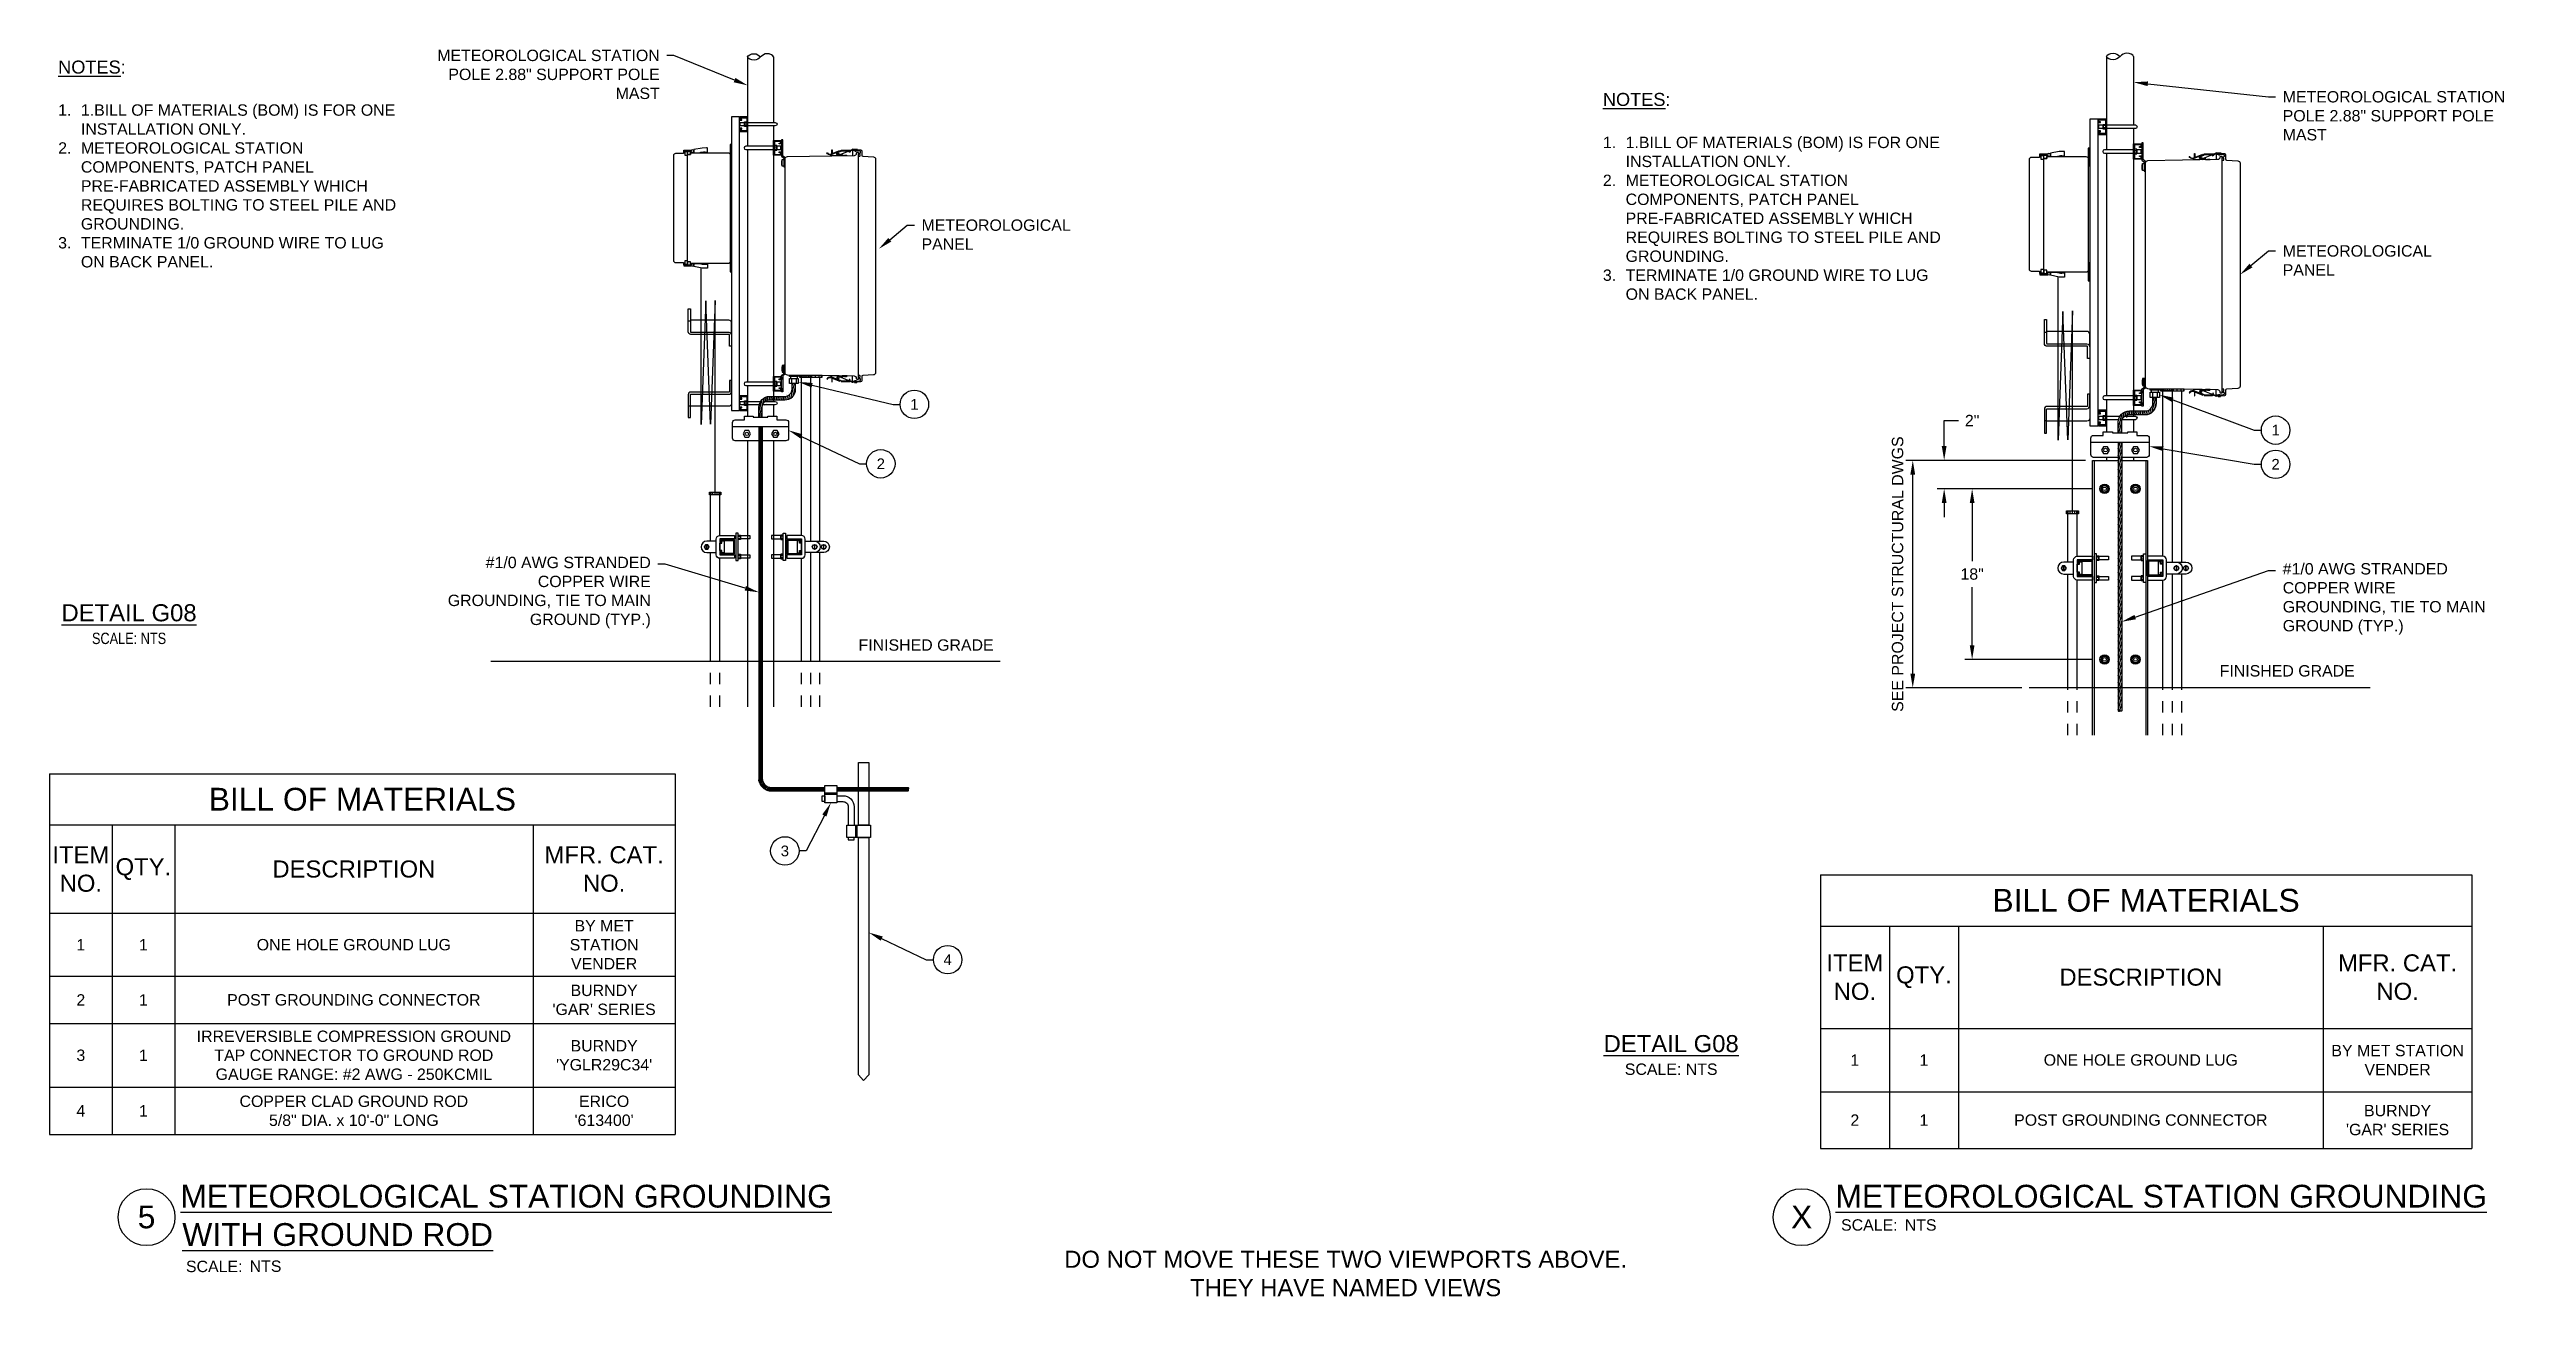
# Model space of a CAD drawing. Header units: feet. Extents: x 0.3 to 98.5, y -18.6 to 31.5.
# Drawn here: x 0.42 to 22.19, y -18.6 to -7.64 of the extents above; entities that cross this region are included whole.
import ezdxf
from ezdxf import colors
from ezdxf.entities.mleader import LeaderData, LeaderLine
from ezdxf.enums import TextEntityAlignment as Align
from ezdxf.math import Vec2, Vec3

# ---------------------------------------------------------------- set-up
doc = ezdxf.new("R2010")
doc.units = ezdxf.units.FT
doc.header["$MEASUREMENT"] = 0
doc.linetypes.add('HIDDEN', pattern=[0.375, 0.25, -0.125])
for name, color, linetype in [('E-DETL', 1, 'Continuous'), ('G-ANNO-DIMS', 1, 'Continuous'), ('G-ANNO-TEXT', 1, 'Continuous'), ('G-ANNO-TEXT @ 1', 1, 'Continuous')]:
    doc.layers.add(name, color=color, linetype=linetype)
doc.layers.add('G-NPLT', color=67, linetype='Continuous', plot=False)
doc.styles.add('NEI-A', font='arial.ttf')
doc.styles.get("Standard").update_dxf_attribs({"font": 'arial.ttf'})
doc.dimstyles.new('NEI-A', dxfattribs={"dimtxt": 0.1, "dimasz": 0.125, "dimexe": 0.0625, "dimexo": 0.0625, "dimgap": 0.0625, "dimtad": 0, "dimtih": 1, "dimtoh": 1, "dimdec": 4, "dimzin": 3, "dimdsep": 46, "dimlunit": 4, "dimtxsty": 'NEI-A', "dimcen": 0, "dimadec": 0, "dimazin": 0, "dimtfac": 0.75, "dimtdec": 4, "dimtofl": 0, "dimtmove": 0, "dimatfit": 3, "dimfxl": 1, "dimfrac": 1, "dimtolj": 1, "dimtzin": 0, "dimarcsym": 0})
pattern_1 = [(75, (-57.1598, -213.1573), (-0.18111109, 0.04852857), [])]

msp = doc.modelspace()

# ---------------------------------------------------------------- texts
at = {"layer": 'G-ANNO-TEXT', "char_height": 0.1, "width": 3.05, "attachment_point": 1, "style": 'NEI-A'}
for insert in [(0.494, -7.73863), (14.07297, -8.02316)]:
    msp.add_mtext('\\A1;{\\fArial CE|b0|i0|c238|p34;\\H1.1429x;\\LNOTES\\l:\\P\\pi-0.2,l0.2;\\Fsimplex|c0;\\H1.0208x;\\W0.8;\\P\\pt0.2;\\A0;\\fArial|b0|i0|c0|p34;\\H0.85714x;\\W1;1.^I1.BILL OF MATERIALS (BOM) IS FOR ONE INSTALLATION ONLY.\\P2.^IMETEOROLOGICAL STATION COMPONENTS, PATCH PANEL PRE-FABRICATED ASSEMBLY WHICH REQUIRES BOLTING TO STEEL PILE AND GROUNDING.\\P3.^ITERMINATE 1/0 GROUND WIRE TO LUG ON BACK PANEL.}', dxfattribs=dict(at, insert=insert))
at = {"layer": 'G-ANNO-TEXT', "style": 'NEI-A'}
for s, width, insert, char_height, attachment_point in [('{\\H0.6x;\\LDETAIL G08\\l\\P\\H0.66667x;\\W0.8;SCALE: NTS}', 2.1770987, (1.11732, -12.69356), 0.25, 5), ('FINISHED GRADE', 1.3336302, (7.52967, -12.82628), 0.1, 1), ('FINISHED GRADE', 1.3336302, (19.49511, -13.05313), 0.1, 1), ('{\\H0.6x;\\LDETAIL G08\\l\\P\\H0.66667x;SCALE: NTS}', 2.1770987, (14.67328, -16.48081), 0.25, 5)]:
    msp.add_mtext_dynamic_manual_height_columns(s, width=width, gutter_width=0.54688, heights=[0], dxfattribs=dict(at, insert=insert, char_height=char_height, attachment_point=attachment_point))
at = {"layer": 'G-NPLT', "insert": (11.81174, -18.6028), "char_height": 0.15, "attachment_point": 8, "style": 'NEI-A'}
msp.add_mtext_dynamic_manual_height_columns('DO NOT MOVE THESE TWO VIEWPORTS ABOVE. THEY HAVE NAMED VIEWS', width=5.355729, gutter_width=0.54688, heights=[0], dxfattribs=at)

# ---------------------------------------------------------------- blocks, each defined once
blk = doc.blocks.new('MET_STATION')
at = {"layer": 'E-DETL', "linetype": 'Continuous'}
h = blk.add_hatch(dxfattribs=at)
h.set_pattern_fill('ANSI31', color=3, scale=1.5, angle=30)
h.set_pattern_definition(pattern_1)
edge = h.paths.add_edge_path()
edge.add_arc((12.26, 30.02), 0.813, -90, 0, ccw=False)
edge.add_line((12.26, 29.21), (10.6, 29.21))
edge.add_arc((10.6, 28.02), 1.19, 90, 180)
edge.add_line((9.41, 28.02), (9.41, 26.92))
edge.add_line((9.41, 26.92), (9.78, 26.92))
edge.add_line((9.78, 26.92), (9.78, 28.02))
edge.add_arc((10.6, 28.02), 0.813, 90, 180, ccw=False)
edge.add_line((10.6, 28.83), (12.26, 28.83))
edge.add_arc((12.26, 30.02), 1.19, 270, 360)
edge.add_line((13.45, 30.02), (13.45, 30.63))
edge.add_line((13.45, 30.63), (13.07, 30.63))
edge.add_line((13.07, 30.63), (13.07, 30.02))
h = blk.add_hatch(dxfattribs=at)
h.set_pattern_fill('ANSI31', color=3, scale=1.5, angle=30)
h.set_pattern_definition(pattern_1)
edge = h.paths.add_edge_path()
edge.add_line((9.78, 25.91), (9.41, 25.91))
edge.add_line((9.41, 25.91), (9.41, -2.41))
edge.add_spline(control_points=[(9.41, -2.41), (9.41, -2.38), (9.52, -2.34), (9.57, -2.38), (9.6, -2.41), (9.62, -2.43), (9.68, -2.48), (9.78, -2.43), (9.78, -2.41)], knot_values=[0.13714, 0.13714, 0.13714, 0.13714, 0.159997, 0.182854, 0.182854, 0.182854, 0.205711, 0.228567, 0.228567, 0.228567, 0.228567], degree=3, periodic=0)
edge.add_line((9.78, -2.41), (9.78, 25.91))
at = {"layer": 'E-DETL', "color": 252, "linetype": 'Continuous'}
for points in [[(8.16, 66.6), (8.16, 56.77)], [(11.03, 66.6), (11.03, 59.38)], [(8.07, 59.32), (7.82, 59.32)], [(8.07, 59.07), (7.82, 59.07)], [(11.03, 59), (11.03, 28.66)], [(1.14, 56.2), (1.14, 56.32), (1.98, 56.32)], [(1.95, 56.21), (1.87, 56.21), (1.87, 56.2)], [(8.16, 56.39), (8.16, 30.79)], [(11.13, 56.7), (11.38, 56.7)], [(11.13, 56.45), (11.38, 56.45)], [(11.97, 54.59), (11.97, 55.27)], [(18.26, 55.73), (18.26, 55.69)], [(18.36, 56.22), (18.38, 56.19)], [(18.36, 55.76), (18.6, 55.76)], [(18.46, 56.25), (19.31, 56.25)], [(18.6, 55.73), (18.6, 55.88)], [(19.73, 56.38), (19.73, 55.72)], [(1.14, 43.7), (1.14, 43.58), (1.98, 43.58)], [(1.95, 43.69), (1.87, 43.69), (1.87, 43.7)], [(4.59, 18.67), (4.59, 39.76), (4.08, 26.16), (3.57, 39.72), (3.06, 26.12), (3.06, 43.36)], [(1.62, 37.53), (1.62, 38.85), (1.86, 38.85), (1.86, 37.53)], [(11.97, 32.59), (11.97, 31.91)], [(13.97, 31.52), (13.97, 31.32)], [(14.04, 31.37), (14.04, 31.52)], [(14.12, 13.88), (14.12, 31.37)], [(14.18, 31.37), (14.18, 31.52)], [(14.22, 31.37), (14.22, 31.32)], [(14.38, 31.37), (14.38, 31.52)], [(14.62, 31.37), (14.62, 31.52)], [(14.64, 31.37), (14.64, 31.32)], [(14.86, 31.37), (14.86, 31.52)], [(15.06, 31.37), (15.06, 31.52)], [(15.12, 31.32), (15.12, 31.37)], [(15.2, 31.37), (15.2, 31.52)], [(15.6, 31.52), (15.6, 31.32)], [(16.01, 31.52), (16.01, 31.32)], [(16.28, 31.52), (16.28, 31.32)], [(18.26, 31.45), (18.26, 31.49)], [(18.36, 31.41), (18.6, 31.41)], [(18.6, 31.45), (18.6, 31.3)], [(19.73, 30.8), (19.73, 31.46)], [(8.16, 30.41), (8.16, 27.02)], [(11.13, 30.72), (11.38, 30.72)], [(11.13, 30.47), (11.38, 30.47)], [(15.12, 13.26), (15.12, 31.32)], [(16.12, 13.26), (16.12, 31.32)], [(18.36, 30.96), (18.38, 30.99)], [(18.46, 30.93), (19.31, 30.92)], [(1.62, 28.19), (1.62, 26.87), (1.86, 26.87), (1.86, 28.19)], [(8.07, 28.59), (7.82, 28.59)], [(8.07, 28.34), (7.82, 28.34)], [(9.44, 28.28), (8.16, 28.28), (8.16, 28.66), (9.59, 28.66)], [(11.03, 28.28), (11.03, 27.02)], [(8.16, 24.32), (8.16, 24)], [(11.03, 24.32), (11.03, 24)], [(4.01, 18.36), (4.01, 18.67)], [(4.09, 13.26), (4.09, 18.36)], [(4.14, 18.36), (4.14, 18.67)], [(4.35, 18.36), (4.35, 18.67)], [(4.59, 18.36), (4.59, 18.67)], [(4.83, 18.36), (4.83, 18.67)], [(5.03, 18.36), (5.03, 18.67)], [(5.09, 13.88), (5.09, 18.36)], [(5.16, 18.36), (5.16, 18.67)], [(7.13, 13.82), (7.38, 13.82)], [(7.13, 13.57), (7.38, 13.57)], [(12.08, 13.82), (11.83, 13.82)], [(12.08, 13.57), (11.83, 13.57)], [(4.09, 0), (4.09, 12.01)], [(5.09, 0), (5.09, 11.38)], [(7.13, 11.69), (7.38, 11.69)], [(7.13, 11.44), (7.38, 11.44)], [(12.08, 11.69), (11.83, 11.69)], [(12.08, 11.44), (11.83, 11.44)], [(14.12, 0), (14.12, 11.38)], [(15.12, 0), (15.12, 12.01)], [(16.12, 0), (16.12, 12.01)]]:
    blk.add_lwpolyline(points, dxfattribs=at)
for points in [[(7.28, 60), (6.41, 60), (6.41, 27.66), (7.28, 27.66)], [(7.36, 59.38), (7.82, 59.38), (7.82, 59), (7.36, 59)], [(7.82, 59.44), (8.07, 59.44), (8.07, 58.94), (7.82, 58.94)], [(1.56, 56.14), (1.25, 56.14), (1.25, 55.77), (1.56, 55.77)], [(1.87, 55.86), (1.56, 55.86), (1.56, 56.2), (1.87, 56.2)], [(6.41, 56.95), (6.25, 56.95), (6.25, 55.07), (6.41, 55.07)], [(11.38, 56.83), (11.13, 56.83), (11.13, 56.33), (11.38, 56.33)], [(11.83, 56.77), (11.38, 56.77), (11.38, 56.39), (11.83, 56.39)], [(17.29, 55.89), (18.34, 56.29), (18.36, 56.22), (17.32, 55.82)], [(17.49, 56.37), (17.49, 55.96), (17.44, 55.95), (17.44, 56.37)], [(18.6, 55.73), (19.12, 55.73), (19.12, 55.71), (18.6, 55.7)], [(6.41, 44.83), (6.25, 44.83), (6.25, 42.95), (6.41, 42.95)], [(1.56, 44.14), (1.25, 44.14), (1.25, 43.77), (1.56, 43.77)], [(1.87, 44.05), (1.56, 44.05), (1.56, 43.7), (1.87, 43.7)], [(13.87, 31.32), (16.37, 31.32), (16.37, 31.52), (13.87, 31.52)], [(13.99, 31.37), (15.24, 31.37), (15.24, 31.52), (13.99, 31.52)], [(17.29, 31.29), (18.34, 30.89), (18.36, 30.96), (17.32, 31.36)], [(18.6, 31.45), (19.12, 31.44), (19.12, 31.47), (18.6, 31.48)], [(11.38, 30.85), (11.13, 30.85), (11.13, 30.35), (11.38, 30.35)], [(11.83, 30.79), (11.38, 30.79), (11.38, 30.41), (11.83, 30.41)], [(17.49, 30.8), (17.49, 31.22), (17.44, 31.23), (17.44, 30.8)], [(7.36, 28.66), (7.82, 28.66), (7.82, 28.28), (7.36, 28.28)], [(7.82, 28.72), (8.07, 28.72), (8.07, 28.22), (7.82, 28.22)], [(3.96, 18.67), (5.21, 18.67), (5.21, 18.36), (3.96, 18.36)], [(5.09, 13.04), (5.34, 13.04), (5.34, 13.29), (5.58, 13.29), (5.58, 11.97), (5.34, 11.97), (5.34, 12.22), (5.09, 12.22)], [(7.13, 14.13), (6.88, 14.13), (6.88, 11.13), (7.13, 11.13)], [(7.13, 13.94), (7.38, 13.94), (7.38, 13.44), (7.13, 13.44)], [(7.38, 13.88), (8.4, 13.88), (8.4, 13.51), (7.38, 13.51)], [(11.83, 13.88), (10.8, 13.88), (10.8, 13.51), (11.83, 13.51)], [(12.08, 13.94), (11.83, 13.94), (11.83, 13.44), (12.08, 13.44)], [(12.08, 14.13), (12.33, 14.13), (12.33, 11.13), (12.08, 11.13)], [(14.12, 13.04), (13.87, 13.04), (13.87, 13.29), (13.62, 13.29), (13.62, 11.97), (13.87, 11.97), (13.87, 12.22), (14.12, 12.22)], [(3.63, 12.86), (3.69, 12.86), (3.69, 12.4), (3.63, 12.4)], [(7.13, 11.82), (7.38, 11.82), (7.38, 11.32), (7.13, 11.32)], [(7.38, 11.76), (8.4, 11.76), (8.4, 11.38), (7.38, 11.38)], [(11.83, 11.76), (10.8, 11.76), (10.8, 11.38), (11.83, 11.38)], [(12.08, 11.82), (11.83, 11.82), (11.83, 11.32), (12.08, 11.32)], [(15.58, 12.86), (15.52, 12.86), (15.52, 12.4), (15.58, 12.4)], [(16.58, 12.86), (16.52, 12.86), (16.52, 12.4), (16.58, 12.4)]]:
    blk.add_lwpolyline(points, close=True, dxfattribs=at)
for points in [[(7.53, 59.72), (7.38, 59.72), (7.38, 59.91), (8.07, 59.91), (8.07, 58.47), (7.38, 58.47), (7.38, 58.66), (7.53, 58.66), (7.53, 58.75), (7.38, 58.75, 0.414214), (7.28, 58.66), (7.28, 58.47, 0.414214), (7.38, 58.38), (8.16, 58.38), (8.16, 60), (7.38, 60, 0.414214), (7.28, 59.91), (7.28, 59.72, 0.414214), (7.38, 59.63), (7.53, 59.63)], [(8.16, 59.38), (11.22, 59.38, -1), (11.22, 59), (8.16, 59)], [(11.91, 57.48), (11.91, 55.67, 0.244698), (11.94, 55.63), (12.12, 55.5, -0.244698), (12.14, 55.45), (12.14, 54.49), (12.26, 54.49), (12.26, 55.51, 0.244698), (12.24, 55.56), (12.06, 55.69, -0.244698), (12.03, 55.74), (12.03, 57.48)], [(1.56, 56.2), (1.11, 56.2), (1.11, 55.96), (0.24, 55.96, 0.414214), (0, 55.72), (0, 44.2, 0.414214), (0.24, 43.96), (1.11, 43.96), (1.11, 43.7), (1.56, 43.7)], [(6.01, 43.85), (1.87, 43.85), (1.87, 44.05), (1.56, 44.05), (1.56, 55.86), (1.87, 55.86), (1.87, 56.05), (6.01, 56.05, -0.414214), (6.25, 55.81), (6.25, 44.09, -0.414214)], [(2.09, 56.1), (2.25, 56.1), (2.25, 56.26, 0.394677), (2.09, 56.37, 1)], [(2.25, 56.05), (2.87, 56.05, -0.097615), (3.48, 56.15), (3.7, 56.13, 0.400988), (3.75, 56.16), (3.75, 56.54, 0.437445), (3.71, 56.58), (3.65, 56.58), (3.17, 56.57), (2.25, 56.39)], [(11.03, 56.77), (7.97, 56.77, 1), (7.97, 56.39), (11.03, 56.39)], [(11.66, 57.11), (11.82, 57.11), (11.82, 57.3), (11.13, 57.3), (11.13, 55.86), (11.82, 55.86), (11.82, 56.05), (11.66, 56.05), (11.66, 56.14), (11.82, 56.14, -0.414214), (11.91, 56.05), (11.91, 55.86, -0.414214), (11.82, 55.77), (11.03, 55.77), (11.03, 57.39), (11.82, 57.39, -0.414214), (11.91, 57.3), (11.91, 57.11, -0.414214), (11.82, 57.02), (11.66, 57.02)], [(12.14, 54.59, -0.414214), (12.11, 54.56), (12, 54.56, -0.454376), (11.97, 54.59, -0.125337), (11.97, 55.27, -0.414214), (12, 55.3), (12.11, 55.3, -0.414214), (12.14, 55.27)], [(20.39, 56.07), (20.2, 56.06, 0.409111), (20.14, 56), (20.14, 55.97, -0.409111), (19.89, 55.72), (12.51, 55.59, 0.409111), (12.26, 55.34), (12.26, 31.84, 0.409111), (12.51, 31.59), (19.89, 31.46, -0.409111), (20.14, 31.21), (20.14, 31.18, 0.409111), (20.2, 31.11), (20.39, 31.11)], [(17.3, 55.84, -0.360803), (16.91, 56.05), (16.95, 56.07, 0.354245), (17.29, 55.89)], [(18.2, 55.78, -1), (18.09, 56.07), (18.44, 56.21, 0.306814), (18.46, 56.24), (18.46, 56.32), (19.37, 56.33, -0.224564), (19.45, 56.29), (19.41, 56.27, 0.183578), (19.37, 56.28), (19.32, 56.28), (19.32, 56.28, -0.306814), (19.26, 56.2)], [(18.83, 55.73), (18.83, 55.74, -0.414214), (18.85, 55.76), (19.05, 55.76, -0.414214), (19.08, 55.74), (19.08, 55.73)], [(19.3, 56.21), (19.32, 56.17), (19.73, 56.38), (19.73, 56.41), (20.27, 56.38), (20.27, 56.4), (19.76, 56.43, 0.131652), (19.71, 56.42)], [(19.37, 56.11), (19.42, 56.19, 0.152587), (19.43, 56.23), (19.47, 56.25, -0.195981), (19.46, 56.17), (19.41, 56.09)], [(20.39, 55.66), (20.5, 55.66, 0.409111), (20.56, 55.72), (20.56, 55.82, 0.409111), (20.5, 55.89), (20.39, 55.89), (20.39, 56.01), (20.55, 56.02, 0.409111), (20.61, 56.08), (20.61, 56.15, 0.39896), (20.52, 56.24), (19.73, 56.28), (19.73, 56.41), (20.61, 56.36, -0.39896), (20.73, 56.24), (20.73, 55.79, 0.39896), (20.85, 55.66), (22.02, 55.6, -0.39896), (22.26, 55.35), (22.26, 31.83, -0.39896), (22.02, 31.58), (20.85, 31.52, 0.39896), (20.73, 31.39), (20.73, 30.94, -0.39896), (20.61, 30.82), (19.73, 30.77), (19.73, 30.9), (20.52, 30.94, 0.39896), (20.61, 31.03), (20.61, 31.1, 0.409111), (20.55, 31.16), (20.39, 31.16), (20.39, 31.29), (20.5, 31.29, 0.409111), (20.56, 31.35), (20.56, 31.46, 0.409111), (20.5, 31.52), (20.39, 31.52)], [(19.95, 56.42), (19.95, 56.43, -0.414214), (19.97, 56.45), (20.17, 56.44, -0.414214), (20.2, 56.41), (20.2, 56.41)], [(19.98, 56.27), (19.98, 56.25, 0.414214), (20, 56.23), (20.12, 56.22, 0.414214), (20.14, 56.24), (20.14, 56.26)], [(2.09, 43.81), (2.25, 43.81), (2.25, 43.64, -0.394677), (2.09, 43.54, -1)], [(2.25, 43.85), (2.87, 43.85, 0.097615), (3.48, 43.76), (3.7, 43.78, -0.400988), (3.75, 43.74), (3.75, 43.37, -0.437445), (3.71, 43.33), (3.65, 43.33), (3.17, 43.33), (2.25, 43.52)], [(6.17, 34.74), (6.17, 35.98, 0.414214), (6.11, 36.04), (1.92, 36.04, -0.414214), (1.62, 36.34), (1.62, 37.53), (1.86, 37.53), (1.86, 36.34, 0.414214), (1.92, 36.28), (6.11, 36.28, -0.414214), (6.41, 35.98), (6.41, 34.74)], [(11.66, 31.13), (11.82, 31.13), (11.82, 31.32), (11.13, 31.32), (11.13, 29.88), (11.82, 29.88), (11.82, 30.07), (11.66, 30.07), (11.66, 30.16), (11.82, 30.16, -0.414214), (11.91, 30.07), (11.91, 29.88, -0.414214), (11.82, 29.79), (11.03, 29.79), (11.03, 31.41), (11.82, 31.41, -0.414214), (11.91, 31.32), (11.91, 31.13, -0.414214), (11.82, 31.04), (11.66, 31.04)], [(11.91, 29.7), (11.91, 31.5, -0.244698), (11.94, 31.55), (12.12, 31.68, 0.244698), (12.14, 31.73), (12.14, 32.68), (12.26, 32.68), (12.26, 31.66, -0.244698), (12.24, 31.62), (12.06, 31.49, 0.244698), (12.03, 31.44), (12.03, 29.7)], [(12.14, 32.59, 0.414214), (12.11, 32.62), (12, 32.62, 0.454376), (11.97, 32.59, 0.125337), (11.97, 31.91, 0.414214), (12, 31.88), (12.11, 31.88, 0.414214), (12.14, 31.91)], [(18.2, 31.4, 1), (18.09, 31.11), (18.44, 30.96, -0.306814), (18.46, 30.94), (18.46, 30.85), (19.37, 30.85, 0.224564), (19.45, 30.89), (19.41, 30.91, -0.183578), (19.37, 30.89), (19.32, 30.9), (19.32, 30.9, 0.306814), (19.26, 30.98)], [(18.83, 31.45), (18.83, 31.44, 0.414214), (18.85, 31.42), (19.05, 31.41, 0.414214), (19.08, 31.44), (19.08, 31.44)], [(6.17, 30.98), (6.17, 29.75, -0.414214), (6.11, 29.69), (1.92, 29.69, 0.414214), (1.62, 29.39), (1.62, 28.19), (1.86, 28.19), (1.86, 29.39, -0.414214), (1.92, 29.45), (6.11, 29.45, 0.414214), (6.41, 29.75), (6.41, 30.98)], [(7.53, 29), (7.38, 29), (7.38, 29.19), (8.07, 29.19), (8.07, 27.75), (7.38, 27.75), (7.38, 27.94), (7.53, 27.94), (7.53, 28.03), (7.38, 28.03, 0.414214), (7.28, 27.94), (7.28, 27.75, 0.414214), (7.38, 27.66), (8.16, 27.66), (8.16, 29.28), (7.38, 29.28, 0.414214), (7.28, 29.19), (7.28, 29, 0.414214), (7.38, 28.91), (7.53, 28.91)], [(11.03, 30.79), (7.97, 30.79, 1), (7.97, 30.41), (11.03, 30.41)], [(17.3, 31.33, 0.360803), (16.91, 31.13), (16.95, 31.11, -0.354245), (17.29, 31.29)], [(19.3, 30.97), (19.32, 31.01), (19.73, 30.8), (19.73, 30.77), (20.27, 30.8), (20.27, 30.77), (19.76, 30.75, -0.131652), (19.71, 30.76)], [(19.37, 31.07), (19.42, 30.98, -0.152587), (19.43, 30.95), (19.47, 30.93, 0.195981), (19.46, 31.01), (19.41, 31.09)], [(19.95, 30.76), (19.95, 30.75, 0.414214), (19.97, 30.73), (20.17, 30.74, 0.414214), (20.2, 30.76), (20.2, 30.77)], [(19.98, 30.91), (19.98, 30.93, -0.414214), (20, 30.95), (20.12, 30.96, -0.414214), (20.14, 30.93), (20.14, 30.92)], [(4.71, 13.26), (3.66, 13.26, 1), (3.66, 12.01), (4.71, 12.01)], [(6.71, 13.88), (6.71, 13.51), (5.09, 13.51), (5.09, 11.76), (6.71, 11.76), (6.71, 11.38), (5.09, 11.38, -0.414214), (4.71, 11.76), (4.71, 13.5, -0.414214), (5.09, 13.88)], [(12.49, 13.88), (12.49, 13.51), (14.12, 13.51), (14.12, 11.76), (12.49, 11.76), (12.49, 11.38), (14.12, 11.38, 0.414214), (14.49, 11.76), (14.49, 13.5, 0.414214), (14.12, 13.88)], [(14.49, 13.26), (15.55, 13.26, -1), (15.55, 12.01), (14.49, 12.01)], [(14.49, 13.26), (16.55, 13.26, -1), (16.55, 12.01), (14.49, 12.01)]]:
    blk.add_lwpolyline(points, format="xyb", close=True, dxfattribs=at)
for points in [[(18.62, 55.94), (18.62, 55.92, -0.310158), (18.56, 55.84), (18.25, 55.72, -0.087489), (18.22, 55.72), (17.42, 55.7, -0.315299), (17.34, 55.76), (17.32, 55.82)], [(6.41, 35.98), (6.41, 37.3, 0.414214), (6.11, 37.6), (1.86, 37.6)], [(18.62, 31.24), (18.62, 31.25, 0.310158), (18.56, 31.34), (18.25, 31.46, 0.087489), (18.22, 31.46), (17.42, 31.48, 0.315299), (17.34, 31.42), (17.32, 31.36)], [(6.41, 29.75), (6.41, 28.43, -0.414214), (6.11, 28.13), (1.86, 28.13)], [(10.09, 28.66), (11.22, 28.66, -1), (11.22, 28.28), (9.83, 28.28)]]:
    blk.add_lwpolyline(points, format="xyb", dxfattribs=at)
at = {"layer": 'E-DETL', "color": 4, "linetype": 'Continuous'}
for points in [[(12.77, 31.56), (13.75, 31.56), (13.75, 31.4), (12.77, 31.4)], [(12.77, 31.2), (13.75, 31.2), (13.75, 30.63), (12.77, 30.63)]]:
    blk.add_lwpolyline(points, close=True, dxfattribs=at)
for points in [[(12.88, 31.4), (12.88, 31.2)], [(13.01, 31.56), (13.01, 31.4)], [(13.51, 31.56), (13.51, 31.4)], [(13.63, 31.4), (13.63, 31.2)], [(13.01, 31.2), (13.01, 30.63)], [(13.51, 31.2), (13.51, 30.63)], [(36, 0), (0, 0)]]:
    blk.add_lwpolyline(points, dxfattribs=at)
at = {"layer": 'E-DETL', "color": 3, "linetype": 'Continuous', "flags": 128}
for points in [[(9.41, 26.92), (9.41, 28.02, -0.414214), (10.6, 29.21), (12.26, 29.21, 0.414214), (13.07, 30.02), (13.07, 30.63)], [(9.78, 26.92), (9.78, 28.02, -0.414214), (10.6, 28.83), (12.26, 28.83, 0.414214), (13.45, 30.02), (13.45, 30.63)]]:
    blk.add_lwpolyline(points, format="xyb", dxfattribs=at)
at = {"layer": 'E-DETL', "color": 6, "linetype": 'Continuous', "flags": 128}
blk.add_lwpolyline([(9.41, 24.32), (6.81, 24.32, -0.414214), (6.52, 24.61), (6.52, 26.34, -0.414214), (6.81, 26.63), (7.82, 26.63), (7.82, 27.02), (8.79, 27.02), (8.79, 26.92), (10.41, 26.92), (10.41, 27.02), (11.38, 27.02), (11.38, 26.63), (12.39, 26.63, -0.414214), (12.68, 26.34), (12.68, 24.61, -0.414214), (12.39, 24.32), (9.78, 24.32)], format="xyb", dxfattribs=at)
at = {"layer": 'E-DETL', "color": 6, "linetype": 'Continuous'}
blk.add_lwpolyline([(6.52, 25.91), (12.67, 25.91)], dxfattribs=at)
at = {"layer": 'E-DETL', "linetype": 'Continuous'}
for points in [[(6.71, -5), (6.71, 24), (9.41, 24)], [(6.88, 24), (6.88, -5)], [(9.78, 24), (12.49, 24), (12.49, -5)], [(12.33, 24), (12.33, -5)]]:
    blk.add_lwpolyline(points, dxfattribs=at)
for points in [[(8.5, 25.07), (8.29, 25.44), (7.87, 25.44), (7.66, 25.07), (7.87, 24.71), (8.29, 24.71)], [(11.65, 25.07), (11.44, 25.44), (11.02, 25.44), (10.81, 25.07), (11.02, 24.71), (11.44, 24.71)], [(8.38, 21), (8.18, 21.35), (7.77, 21.35), (7.57, 21), (7.77, 20.65), (8.18, 20.65)], [(11.64, 21), (11.43, 21.35), (11.02, 21.35), (10.82, 21), (11.02, 20.65), (11.43, 20.65)], [(8.38, 3), (8.18, 3.35), (7.77, 3.35), (7.57, 3), (7.77, 2.65), (8.18, 2.65)], [(11.64, 3), (11.43, 3.35), (11.02, 3.35), (10.82, 3), (11.02, 2.65), (11.43, 2.65)]]:
    blk.add_lwpolyline(points, close=True, dxfattribs=at)
at = {"layer": 'E-DETL', "color": 3, "linetype": 'Continuous', "flags": 128}
for points in [[(9.41, 25.91), (9.41, -2.41)], [(9.78, 25.91), (9.78, -2.41)]]:
    blk.add_lwpolyline(points, dxfattribs=at)
at = {"layer": 'E-DETL', "color": 252, "linetype": 'Continuous', "flags": 128}
for points in [[(5.18, 12.1), (5.34, 12.1), (5.34, 12.19), (5.18, 12.19, 0.198912), (5.11, 12.17, 0.198912), (5.09, 12.1), (5.09, 11.91, 0.198912), (5.11, 11.85, 0.198912), (5.18, 11.82), (6.71, 11.82), (6.71, 13.44), (5.18, 13.44, 0.198912), (5.11, 13.42, 0.198912), (5.09, 13.35), (5.09, 13.16, 0.198912), (5.11, 13.1, 0.198912), (5.18, 13.07), (5.34, 13.07), (5.34, 13.16), (5.18, 13.16), (5.18, 13.35), (6.62, 13.35), (6.62, 11.91), (5.18, 11.91), (5.18, 12.1)], [(14.03, 12.1), (13.87, 12.1), (13.87, 12.19), (14.03, 12.19, -0.198912), (14.09, 12.17, -0.198912), (14.12, 12.1), (14.12, 11.91, -0.198912), (14.09, 11.85, -0.198912), (14.03, 11.82), (12.49, 11.82), (12.49, 13.44), (14.03, 13.44, -0.198912), (14.09, 13.42, -0.198912), (14.12, 13.35), (14.12, 13.16, -0.198912), (14.09, 13.1, -0.198912), (14.03, 13.07), (13.87, 13.07), (13.87, 13.16), (14.03, 13.16), (14.03, 13.35), (12.59, 13.35), (12.59, 11.91), (14.03, 11.91), (14.03, 12.1)]]:
    blk.add_lwpolyline(points, format="xyb", close=True, dxfattribs=at)
for points in [[(3.79, 12.4), (3.93, 12.63), (3.79, 12.86), (3.52, 12.86), (3.39, 12.63), (3.52, 12.4)], [(15.41, 12.4), (15.28, 12.63), (15.41, 12.86), (15.68, 12.86), (15.82, 12.63), (15.68, 12.4)], [(16.42, 12.4), (16.28, 12.63), (16.42, 12.86), (16.69, 12.86), (16.82, 12.63), (16.69, 12.4)]]:
    blk.add_lwpolyline(points, close=True, dxfattribs=at)
at = {"layer": 'E-DETL', "color": 252, "linetype": 'HIDDEN'}
for points in [[(4.09, -5), (4.09, 0)], [(5.09, -5), (5.09, 0)], [(14.12, -5), (14.12, 0)], [(15.12, -5), (15.12, 0)], [(16.12, -5), (16.12, 0)]]:
    blk.add_lwpolyline(points, dxfattribs=at)
at = {"layer": 'E-DETL', "color": 252, "linetype": 'Continuous'}
for centre, radius in [((18.14, 55.92), 0.08), ((18.14, 31.25), 0.08), ((3.66, 12.63), 0.233), ((15.55, 12.63), 0.233), ((16.55, 12.63), 0.233)]:
    blk.add_circle(centre, radius, dxfattribs=at)
at = {"layer": 'E-DETL', "linetype": 'Continuous'}
for centre, radius in [((8.08, 25.08), 0.193), ((11.23, 25.08), 0.193), ((7.97, 21), 0.5), ((7.97, 21), 0.354), ((7.97, 21), 0.189), ((11.23, 21), 0.5), ((11.23, 21), 0.354), ((11.23, 21), 0.189), ((7.97, 3), 0.5), ((7.97, 3), 0.354), ((7.97, 3), 0.189), ((11.23, 3), 0.5), ((11.23, 3), 0.354), ((11.23, 3), 0.189)]:
    blk.add_circle(centre, radius, dxfattribs=at)
at = {"layer": 'E-DETL', "color": 252, "linetype": 'Continuous'}
blk.add_open_spline([(11.03, 66.6), (11.03, 66.78), (10.21, 67.14), (9.8, 66.78), (9.6, 66.6), (9.39, 66.43), (8.98, 66.07), (7.75, 66.6), (8.98, 67.14), (9.39, 66.78), (9.6, 66.6)], degree=3, knots=[0.1371404, 0.1371404, 0.1371404, 0.1371404, 0.1599971, 0.1828539, 0.1828539, 0.1828539, 0.2057106, 0.2285673, 0.2514241, 0.2742805, 0.2742805, 0.2742805, 0.2742805], dxfattribs=at)
at = {"layer": 'E-DETL', "color": 3, "linetype": 'Continuous'}
blk.add_open_spline([(9.78, -2.41), (9.78, -2.43), (9.68, -2.48), (9.62, -2.43), (9.6, -2.41), (9.57, -2.38), (9.52, -2.34), (9.36, -2.41), (9.52, -2.48), (9.57, -2.43), (9.6, -2.41)], degree=3, knots=[0.1371404, 0.1371404, 0.1371404, 0.1371404, 0.1599971, 0.1828539, 0.1828539, 0.1828539, 0.2057106, 0.2285673, 0.2514241, 0.2742805, 0.2742805, 0.2742805, 0.2742805], dxfattribs=at)
blk = doc.blocks.new('*D33')
at = {"layer": 'Defpoints', "color": 0, "transparency": 16777216}
for p in [(17.319, -11.503), (18.442, -11.503), (18.442, -13.003)]:
    blk.add_point(p, dxfattribs=at)
at = {"layer": 'G-ANNO-DIMS', "color": 0, "lineweight": -2, "transparency": 16777216}
for p, q in [((18.379, -11.503), (17.256, -11.503)), ((17.319, -11.628), (17.319, -12.14)), ((17.319, -12.878), (17.319, -12.367)), ((18.379, -13.003), (17.256, -13.003))]:
    blk.add_line(p, q, dxfattribs=at)
at = {"layer": 'G-ANNO-DIMS', "color": 0, "transparency": 16777216}
for points in [[(17.298, -11.628), (17.34, -11.628), (17.319, -11.503)], [(17.298, -12.878), (17.34, -12.878), (17.319, -13.003)]]:
    blk.add_solid(points, dxfattribs=at)
at = {"layer": 'G-ANNO-DIMS', "color": 0, "transparency": 16777216, "insert": (17.319, -12.253), "char_height": 0.1, "attachment_point": 5, "style": 'NEI-A'}
blk.add_mtext('\\A1;18"', dxfattribs=at)
blk = doc.blocks.new('*D34')
at = {"layer": 'Defpoints', "color": 0, "transparency": 16777216}
for p in [(17.073, -11.253), (18.378, -11.253), (18.442, -11.503)]:
    blk.add_point(p, dxfattribs=at)
at = {"layer": 'G-ANNO-DIMS', "color": 0, "lineweight": -2, "transparency": 16777216}
for p, q in [((17.073, -11.128), (17.073, -10.903)), ((17.073, -10.903), (17.198, -10.903)), ((18.316, -11.253), (17.011, -11.253)), ((18.379, -11.503), (17.011, -11.503)), ((17.073, -11.628), (17.073, -11.753))]:
    blk.add_line(p, q, dxfattribs=at)
at = {"layer": 'G-ANNO-DIMS', "color": 0, "transparency": 16777216}
for points in [[(17.052, -11.128), (17.094, -11.128), (17.073, -11.253)], [(17.052, -11.628), (17.094, -11.628), (17.073, -11.503)]]:
    blk.add_solid(points, dxfattribs=at)
at = {"layer": 'G-ANNO-DIMS', "color": 0, "transparency": 16777216, "insert": (17.319, -10.903), "char_height": 0.1, "attachment_point": 5, "rotation": 0.0001, "style": 'NEI-A'}
blk.add_mtext('\\A1;2"', dxfattribs=at)
blk = doc.blocks.new('*D35')
at = {"layer": 'Defpoints', "color": 0, "transparency": 16777216}
for p in [(16.797, -11.253), (18.378, -11.253), (17.819, -13.253)]:
    blk.add_point(p, dxfattribs=at)
at = {"layer": 'G-ANNO-DIMS', "color": 0, "lineweight": -2, "transparency": 16777216}
for p, q in [((18.316, -11.253), (16.735, -11.253)), ((16.797, -13.128), (16.797, -11.378)), ((17.756, -13.253), (16.735, -13.253))]:
    blk.add_line(p, q, dxfattribs=at)
at = {"layer": 'G-ANNO-DIMS', "color": 0, "transparency": 16777216}
for points in [[(16.776, -11.378), (16.818, -11.378), (16.797, -11.253)], [(16.776, -13.128), (16.818, -13.128), (16.797, -13.253)]]:
    blk.add_solid(points, dxfattribs=at)
at = {"layer": 'G-ANNO-DIMS', "color": 0, "transparency": 16777216, "insert": (16.664, -12.253), "char_height": 0.1, "attachment_point": 5, "rotation": 90, "style": 'NEI-A'}
blk.add_mtext('\\A1;SEE PROJECT STRUCTURAL DWGS', dxfattribs=at)
blk = doc.blocks.new('_TagCircle')
at = {"color": 0, "linetype": 'ByBlock', "lineweight": -2, "transparency": 16777216}
blk.add_circle((0, 0), 0.125, dxfattribs=at)
at = {"color": 0, "transparency": 16777216, "style": 'NEI-A'}
blk.add_attdef('TAGNUMBER', text='', height=0.09375, dxfattribs=at).set_placement((0, -0.046875), align=Align.CENTER)
blk = doc.blocks.new('*T36')
at = {"layer": 'G-ANNO-TEXT', "color": 0, "linetype": 'ByBlock', "lineweight": -2, "transparency": 16777216}
for p, q in [((0, 0), (5.727, 0)), ((0, 0), (0, -2.406)), ((5.727, 0), (5.727, -2.406)), ((0, -0.45), (5.727, -0.45)), ((0.607, -0.45), (0.607, -2.406)), ((1.213, -0.45), (1.213, -2.406)), ((4.42, -0.45), (4.42, -2.406)), ((0, -1.351), (5.727, -1.351)), ((0, -1.906), (5.727, -1.906)), ((0, -2.406), (5.727, -2.406))]:
    blk.add_line(p, q, dxfattribs=at)
at = {"layer": 'G-ANNO-TEXT', "color": 0, "transparency": 16777216, "attachment_point": 5, "style": 'NEI-A'}
for s, insert, char_height, width in [('BILL OF MATERIALS', (2.863, -0.225), 0.2, 5.60694), ('ITEM\\PNO.', (0.303, -0.9), 0.15, 0.48674), ('QTY.', (0.91, -0.9), 0.15, 0.48674), ('DESCRIPTION', (2.817, -0.9), 0.15, 3.08674), ('MFR. CAT. NO.', (5.074, -0.9), 0.15, 1.18674), ('BY MET STATION VENDER', (5.074, -1.628), 0.1, 1.18674), ('1', (0.303, -1.628), 0.1, 0.48674), ('1', (0.91, -1.628), 0.1, 0.48674), ('ONE HOLE GROUND LUG', (2.817, -1.628), 0.1, 3.08674), ('2', (0.303, -2.156), 0.1, 0.48674), ('1', (0.91, -2.156), 0.1, 0.48674), ('POST GROUNDING CONNECTOR', (2.817, -2.156), 0.1, 3.08674), ("BURNDY\\P'GAR' SERIES", (5.074, -2.156), 0.1, 1.18674)]:
    blk.add_mtext(s, dxfattribs=dict(at, insert=insert, char_height=char_height, width=width))
blk = doc.blocks.new('*T31')
at = {"layer": 'G-ANNO-TEXT', "color": 0, "linetype": 'ByBlock', "lineweight": -2, "transparency": 16777216}
for p, q in [((0, 0), (5.5, 0)), ((0, 0), (0, -3.17)), ((5.5, 0), (5.5, -3.17)), ((0, -0.45), (5.5, -0.45)), ((0.55, -0.45), (0.55, -3.17)), ((1.1, -0.45), (1.1, -3.17)), ((4.25, -0.45), (4.25, -3.17)), ((0, -1.225), (5.5, -1.225)), ((0, -1.78), (5.5, -1.78)), ((0, -2.195), (5.5, -2.195)), ((0, -2.755), (5.5, -2.755)), ((0, -3.17), (5.5, -3.17))]:
    blk.add_line(p, q, dxfattribs=at)
at = {"layer": 'G-ANNO-TEXT', "color": 0, "transparency": 16777216, "attachment_point": 5, "style": 'NEI-A'}
for s, insert, char_height, width in [('BILL OF MATERIALS', (2.75, -0.225), 0.2, 5.38), ('ITEM\\PNO.', (0.275, -0.838), 0.15, 0.43), ('MFR. CAT. NO.', (4.875, -0.838), 0.15, 1.13), ('QTY.', (0.825, -0.838), 0.15, 0.43), ('DESCRIPTION', (2.675, -0.838), 0.15, 3.03), ('BY MET STATION VENDER', (4.875, -1.503), 0.1, 1.13), ('1', (0.275, -1.503), 0.1, 0.43), ('1', (0.825, -1.503), 0.1, 0.43), ('ONE HOLE GROUND LUG', (2.675, -1.503), 0.1, 3.03), ('2', (0.275, -1.988), 0.1, 0.43), ('1', (0.825, -1.988), 0.1, 0.43), ('POST GROUNDING CONNECTOR', (2.675, -1.988), 0.1, 3.03), ("BURNDY\\P'GAR' SERIES", (4.875, -1.988), 0.1, 1.13), ('\\A1;IRREVERSIBLE COMPRESSION GROUND\\PTAP CONNECTOR TO GROUND ROD\\PGAUGE RANGE: #2 AWG - 250KCMIL', (2.675, -2.475), 0.1, 3.03), ("BURNDY\\P'YGLR29C34'", (4.875, -2.475), 0.1, 1.13), ('3', (0.275, -2.475), 0.1, 0.43), ('1', (0.825, -2.475), 0.1, 0.43), ('\\A1;COPPER CLAD GROUND ROD \\P5/8" DIA. x 10\'-0" LONG', (2.675, -2.963), 0.1, 3.03), ("ERICO\\P'613400'", (4.875, -2.963), 0.1, 1.13), ('4', (0.275, -2.963), 0.1, 0.43), ('1', (0.825, -2.963), 0.1, 0.43)]:
    blk.add_mtext(s, dxfattribs=dict(at, insert=insert, char_height=char_height, width=width))
blk = doc.blocks.new('MET STATION - GND ROD')
at = {"layer": 'E-DETL', "linetype": 'Continuous'}
h = blk.add_hatch(dxfattribs=at)
h.set_pattern_fill('ANSI31', color=3, scale=1.5, angle=30)
h.set_pattern_definition(pattern_1)
edge = h.paths.add_edge_path()
edge.add_arc((12.26, 30.02), 0.813, -90, 0, ccw=False)
edge.add_line((12.26, 29.21), (10.6, 29.21))
edge.add_arc((10.6, 28.02), 1.19, 90, 180)
edge.add_line((9.41, 28.02), (9.41, 26.92))
edge.add_line((9.41, 26.92), (9.78, 26.92))
edge.add_line((9.78, 26.92), (9.78, 28.02))
edge.add_arc((10.6, 28.02), 0.813, 90, 180, ccw=False)
edge.add_line((10.6, 28.83), (12.26, 28.83))
edge.add_arc((12.26, 30.02), 1.19, 270, 360)
edge.add_line((13.45, 30.02), (13.45, 30.63))
edge.add_line((13.45, 30.63), (13.07, 30.63))
edge.add_line((13.07, 30.63), (13.07, 30.02))
h = blk.add_hatch(dxfattribs=at)
h.set_pattern_fill('ANSI31', color=3)
edge = h.paths.add_edge_path()
edge.add_spline(control_points=[(9.78, 6.52), (9.78, 12.99), (9.78, 19.45), (9.78, 25.91)], knot_values=[8.06255, 8.06255, 8.06255, 8.06255, 8.56255, 8.56255, 8.56255, 8.56255], weights=[1, 1, 1, 1], degree=3, periodic=0)
edge.add_spline(control_points=[(9.78, 25.91), (9.66, 25.91), (9.53, 25.91), (9.41, 25.91)], knot_values=[0, 0, 0, 0, 1, 1, 1, 1], weights=[1, 1, 1, 1], degree=3, periodic=0)
edge.add_spline(control_points=[(9.41, 25.91), (9.41, 19.45), (9.41, 12.99), (9.41, 6.52)], knot_values=[1, 1, 1, 1, 1.5, 1.5, 1.5, 1.5], weights=[1, 1, 1, 1], degree=3, periodic=0)
edge.add_spline(control_points=[(9.41, 6.52), (9.41, 4.35), (9.41, 2.17), (9.41, 0)], knot_values=[1.5, 1.5, 1.5, 1.5, 1.668243, 1.668243, 1.668243, 1.668243], weights=[1, 1, 1, 1], degree=3, periodic=0)
edge.add_line((9.41, 0), (9.78, 0))
edge.add_spline(control_points=[(9.78, 0), (9.78, 2.17), (9.78, 4.35), (9.78, 6.52)], knot_values=[7.894307, 7.894307, 7.894307, 7.894307, 8.06255, 8.06255, 8.06255, 8.06255], weights=[1, 1, 1, 1], degree=3, periodic=0)
edge = h.paths.add_edge_path()
edge.add_line((9.78, 0), (9.41, 0))
edge.add_spline(control_points=[(9.41, 0), (9.41, -4.29), (9.41, -8.58), (9.41, -12.86)], knot_values=[1.668243, 1.668243, 1.668243, 1.668243, 2, 2, 2, 2], weights=[1, 1, 1, 1], degree=3, periodic=0)
edge.add_spline(control_points=[(9.41, -12.86), (9.41, -12.91), (9.41, -12.95), (9.41, -13)], knot_values=[2, 2, 2, 2, 2.100114, 2.100114, 2.100114, 2.100114], weights=[1, 0.993407, 0.987638, 0.982693], degree=3, periodic=0)
edge.add_spline(control_points=[(9.41, -13), (9.42, -13.06), (9.43, -13.13), (9.45, -13.2)], knot_values=[2.100114, 2.100114, 2.100114, 2.100114, 2.250284, 2.250284, 2.250284, 2.250284], weights=[0.982693, 0.975276, 0.969713, 0.966005], degree=3, periodic=0)
edge.add_spline(control_points=[(9.45, -13.2), (9.46, -13.24), (9.47, -13.29), (9.48, -13.33)], knot_values=[2.250284, 2.250284, 2.250284, 2.250284, 2.350398, 2.350398, 2.350398, 2.350398], weights=[0.966005, 0.963532, 0.961884, 0.96106], degree=3, periodic=0)
edge.add_spline(control_points=[(9.48, -13.33), (9.49, -13.35), (9.5, -13.37), (9.51, -13.39)], knot_values=[2.350398, 2.350398, 2.350398, 2.350398, 2.400455, 2.400455, 2.400455, 2.400455], weights=[0.96106, 0.960648, 0.960442, 0.960442], degree=3, periodic=0)
edge.add_spline(control_points=[(9.51, -13.39), (9.52, -13.41), (9.53, -13.44), (9.54, -13.46)], knot_values=[2.400455, 2.400455, 2.400455, 2.400455, 2.450512, 2.450512, 2.450512, 2.450512], weights=[0.960442, 0.960442, 0.960648, 0.96106], degree=3, periodic=0)
edge.add_spline(control_points=[(9.54, -13.46), (9.56, -13.5), (9.58, -13.54), (9.6, -13.58)], knot_values=[2.450512, 2.450512, 2.450512, 2.450512, 2.550626, 2.550626, 2.550626, 2.550626], weights=[0.96106, 0.961884, 0.963532, 0.966005], degree=3, periodic=0)
edge.add_spline(control_points=[(9.57, -13.52), (9.56, -13.5), (9.55, -13.48), (9.54, -13.46)], knot_values=[1.450512, 1.450512, 1.450512, 1.450512, 1.500569, 1.500569, 1.500569, 1.500569], weights=[0.962914, 0.96209, 0.961472, 0.96106], degree=3, periodic=0)
edge.add_spline(control_points=[(9.6, -13.58), (9.58, -13.54), (9.56, -13.5), (9.54, -13.46)], knot_values=[2.450512, 2.450512, 2.450512, 2.450512, 2.550626, 2.550626, 2.550626, 2.550626], weights=[0.966005, 0.963532, 0.961884, 0.96106], degree=3, periodic=0)
edge.add_spline(control_points=[(9.6, -13.58), (9.59, -13.56), (9.58, -13.54), (9.57, -13.52)], knot_values=[1.500569, 1.500569, 1.500569, 1.500569, 1.550626, 1.550626, 1.550626, 1.550626], weights=[0.966005, 0.964769, 0.963738, 0.962914], degree=3, periodic=0)
edge.add_spline(control_points=[(9.54, -13.46), (9.56, -13.5), (9.58, -13.54), (9.6, -13.58)], knot_values=[2.450512, 2.450512, 2.450512, 2.450512, 2.550626, 2.550626, 2.550626, 2.550626], weights=[0.96106, 0.961884, 0.963532, 0.966005], degree=3, periodic=0)
edge.add_spline(control_points=[(9.6, -13.58), (9.64, -13.64), (9.67, -13.69), (9.72, -13.74)], knot_values=[2.550626, 2.550626, 2.550626, 2.550626, 2.700796, 2.700796, 2.700796, 2.700796], weights=[0.966005, 0.969713, 0.975276, 0.982693], degree=3, periodic=0)
edge.add_spline(control_points=[(9.72, -13.74), (9.75, -13.78), (9.78, -13.81), (9.81, -13.84), (9.84, -13.87), (9.87, -13.9), (9.91, -13.93)], knot_values=[2.700796, 2.700796, 2.700796, 2.700796, 2.80091, 2.80091, 2.80091, 2.901024, 2.901024, 2.901024, 2.901024], weights=[0.982693, 0.987638, 0.993407, 1, 0.993407, 0.987638, 0.982693], degree=3, periodic=0)
edge.add_spline(control_points=[(9.81, -13.84), (9.78, -13.81), (9.75, -13.78), (9.72, -13.74)], knot_values=[1.700796, 1.700796, 1.700796, 1.700796, 1.80091, 1.80091, 1.80091, 1.80091], weights=[1, 0.993407, 0.987638, 0.982693], degree=3, periodic=0)
edge.add_spline(control_points=[(9.91, -13.93), (9.87, -13.9), (9.84, -13.87), (9.81, -13.84), (9.78, -13.81), (9.75, -13.78), (9.72, -13.74)], knot_values=[2.700796, 2.700796, 2.700796, 2.700796, 2.80091, 2.80091, 2.80091, 2.901024, 2.901024, 2.901024, 2.901024], weights=[0.982693, 0.987638, 0.993407, 1, 0.993407, 0.987638, 0.982693], degree=3, periodic=0)
edge.add_spline(control_points=[(9.81, -13.84), (9.78, -13.81), (9.75, -13.78), (9.72, -13.74)], knot_values=[1.700796, 1.700796, 1.700796, 1.700796, 1.80091, 1.80091, 1.80091, 1.80091], weights=[1, 0.993407, 0.987638, 0.982693], degree=3, periodic=0)
edge.add_spline(control_points=[(9.91, -13.93), (9.87, -13.9), (9.84, -13.87), (9.81, -13.84), (9.78, -13.81), (9.75, -13.78), (9.72, -13.74)], knot_values=[2.700796, 2.700796, 2.700796, 2.700796, 2.80091, 2.80091, 2.80091, 2.901024, 2.901024, 2.901024, 2.901024], weights=[0.982693, 0.987638, 0.993407, 1, 0.993407, 0.987638, 0.982693], degree=3, periodic=0)
edge.add_spline(control_points=[(9.91, -13.93), (9.87, -13.9), (9.84, -13.87), (9.81, -13.84)], knot_values=[1.80091, 1.80091, 1.80091, 1.80091, 1.901024, 1.901024, 1.901024, 1.901024], weights=[0.982693, 0.987638, 0.993407, 1], degree=3, periodic=0)
edge.add_spline(control_points=[(9.91, -13.93), (9.87, -13.9), (9.84, -13.87), (9.81, -13.84), (9.78, -13.81), (9.75, -13.78), (9.72, -13.74)], knot_values=[2.700796, 2.700796, 2.700796, 2.700796, 2.80091, 2.80091, 2.80091, 2.901024, 2.901024, 2.901024, 2.901024], weights=[0.982693, 0.987638, 0.993407, 1, 0.993407, 0.987638, 0.982693], degree=3, periodic=0)
edge.add_spline(control_points=[(9.91, -13.93), (9.87, -13.9), (9.84, -13.87), (9.81, -13.84)], knot_values=[1.80091, 1.80091, 1.80091, 1.80091, 1.901024, 1.901024, 1.901024, 1.901024], weights=[0.982693, 0.987638, 0.993407, 1], degree=3, periodic=0)
edge.add_spline(control_points=[(9.72, -13.74), (9.75, -13.78), (9.78, -13.81), (9.81, -13.84), (9.84, -13.87), (9.87, -13.9), (9.91, -13.93)], knot_values=[2.700796, 2.700796, 2.700796, 2.700796, 2.80091, 2.80091, 2.80091, 2.901024, 2.901024, 2.901024, 2.901024], weights=[0.982693, 0.987638, 0.993407, 1, 0.993407, 0.987638, 0.982693], degree=3, periodic=0)
edge.add_spline(control_points=[(9.91, -13.93), (9.96, -13.97), (10.01, -14.01), (10.07, -14.05)], knot_values=[2.901024, 2.901024, 2.901024, 2.901024, 3.051194, 3.051194, 3.051194, 3.051194], weights=[0.982693, 0.975276, 0.969713, 0.966005], degree=3, periodic=0)
edge.add_spline(control_points=[(10.07, -14.05), (10.11, -14.07), (10.15, -14.09), (10.19, -14.11)], knot_values=[2.051194, 2.051194, 2.051194, 2.051194, 2.151308, 2.151308, 2.151308, 2.151308], weights=[0.966005, 0.963532, 0.961884, 0.96106], degree=3, periodic=0)
edge.add_spline(control_points=[(10.13, -14.08), (10.11, -14.07), (10.09, -14.06), (10.07, -14.05)], knot_values=[3.051194, 3.051194, 3.051194, 3.051194, 3.101251, 3.101251, 3.101251, 3.101251], weights=[0.962914, 0.963738, 0.964769, 0.966005], degree=3, periodic=0)
edge.add_spline(control_points=[(10.19, -14.11), (10.15, -14.09), (10.11, -14.07), (10.07, -14.05)], knot_values=[2.051194, 2.051194, 2.051194, 2.051194, 2.151308, 2.151308, 2.151308, 2.151308], weights=[0.96106, 0.961884, 0.963532, 0.966005], degree=3, periodic=0)
edge.add_spline(control_points=[(10.19, -14.11), (10.17, -14.1), (10.15, -14.09), (10.13, -14.08)], knot_values=[3.101251, 3.101251, 3.101251, 3.101251, 3.151308, 3.151308, 3.151308, 3.151308], weights=[0.96106, 0.961472, 0.96209, 0.962914], degree=3, periodic=0)
edge.add_spline(control_points=[(10.07, -14.05), (10.11, -14.07), (10.15, -14.09), (10.19, -14.11)], knot_values=[2.051194, 2.051194, 2.051194, 2.051194, 2.151308, 2.151308, 2.151308, 2.151308], weights=[0.966005, 0.963532, 0.961884, 0.96106], degree=3, periodic=0)
edge.add_spline(control_points=[(10.19, -14.11), (10.21, -14.12), (10.23, -14.13), (10.26, -14.14)], knot_values=[3.151308, 3.151308, 3.151308, 3.151308, 3.201365, 3.201365, 3.201365, 3.201365], weights=[0.96106, 0.960648, 0.960442, 0.960442], degree=3, periodic=0)
edge.add_spline(control_points=[(10.26, -14.14), (10.28, -14.15), (10.3, -14.16), (10.32, -14.16)], knot_values=[3.201365, 3.201365, 3.201365, 3.201365, 3.251422, 3.251422, 3.251422, 3.251422], weights=[0.960442, 0.960442, 0.960648, 0.96106], degree=3, periodic=0)
edge.add_spline(control_points=[(10.32, -14.16), (10.36, -14.18), (10.41, -14.19), (10.45, -14.2)], knot_values=[3.251422, 3.251422, 3.251422, 3.251422, 3.351536, 3.351536, 3.351536, 3.351536], weights=[0.96106, 0.961884, 0.963532, 0.966005], degree=3, periodic=0)
edge.add_spline(control_points=[(10.45, -14.2), (10.52, -14.22), (10.58, -14.23), (10.65, -14.23)], knot_values=[3.351536, 3.351536, 3.351536, 3.351536, 3.501706, 3.501706, 3.501706, 3.501706], weights=[0.966005, 0.969713, 0.975276, 0.982693], degree=3, periodic=0)
edge.add_spline(control_points=[(10.65, -14.23), (10.7, -14.24), (10.74, -14.24), (10.78, -14.24)], knot_values=[3.501706, 3.501706, 3.501706, 3.501706, 3.60182, 3.60182, 3.60182, 3.60182], weights=[0.982693, 0.987638, 0.993407, 1], degree=3, periodic=0)
edge.add_spline(control_points=[(10.78, -14.24), (11.76, -14.24), (12.74, -14.24), (13.72, -14.24)], knot_values=[3.60182, 3.60182, 3.60182, 3.60182, 3.796787, 3.796787, 3.796787, 3.796787], weights=[1, 1, 1, 1], degree=3, periodic=0)
edge.add_spline(control_points=[(13.72, -14.24), (14.7, -14.24), (15.68, -14.24), (16.66, -14.24)], knot_values=[3.796787, 3.796787, 3.796787, 3.796787, 3.991754, 3.991754, 3.991754, 3.991754], weights=[1, 1, 1, 1], degree=3, periodic=0)
edge.add_spline(control_points=[(16.66, -14.24), (16.66, -14.11), (16.66, -13.99), (16.66, -13.86)], knot_values=[3.991754, 3.991754, 3.991754, 3.991754, 4.991754, 4.991754, 4.991754, 4.991754], weights=[1, 1, 1, 1], degree=3, periodic=0)
edge.add_spline(control_points=[(16.66, -13.86), (15.68, -13.86), (14.7, -13.86), (13.72, -13.86)], knot_values=[4.991754, 4.991754, 4.991754, 4.991754, 5.491754, 5.491754, 5.491754, 5.491754], weights=[1, 1, 1, 1], degree=3, periodic=0)
edge.add_spline(control_points=[(13.72, -13.86), (12.74, -13.86), (11.76, -13.86), (10.78, -13.86)], knot_values=[5.491754, 5.491754, 5.491754, 5.491754, 5.991754, 5.991754, 5.991754, 5.991754], weights=[1, 1, 1, 1], degree=3, periodic=0)
edge.add_arc((10.78, -12.86), 1, 180, 270, ccw=False)
edge.add_spline(control_points=[(9.78, -12.86), (9.78, -8.58), (9.78, -4.29), (9.78, 0)], knot_values=[7.56255, 7.56255, 7.56255, 7.56255, 7.894307, 7.894307, 7.894307, 7.894307], weights=[1, 1, 1, 1], degree=3, periodic=0)
edge = h.paths.add_edge_path()
edge.add_spline(control_points=[(25.86, -13.86), (25.83, -13.86), (25.79, -13.97), (25.83, -14.02), (25.86, -14.05), (25.88, -14.08), (25.93, -14.13), (25.88, -14.24), (25.86, -14.24)], knot_values=[3.60182, 3.60182, 3.60182, 3.60182, 3.624677, 3.647534, 3.647534, 3.647534, 3.67039, 3.693247, 3.693247, 3.693247, 3.693247], weights=[1, 1, 1, 1, 1, 1, 1, 1, 1], degree=3, periodic=0)
edge.add_line((25.85, -13.86), (18, -13.86))
edge.add_line((18, -13.86), (18, -14.24))
edge.add_spline(control_points=[(18, -14.24), (18.8, -14.24), (19.6, -14.24), (20.39, -14.24)], knot_values=[3.080855, 3.080855, 3.080855, 3.080855, 3.239198, 3.239198, 3.239198, 3.239198], weights=[1, 1, 1, 1], degree=3, periodic=0)
edge.add_spline(control_points=[(20.39, -14.24), (20.77, -14.24), (21.14, -14.24), (21.52, -14.24)], knot_values=[3.239198, 3.239198, 3.239198, 3.239198, 3.313842, 3.313842, 3.313842, 3.313842], weights=[1, 1, 1, 1], degree=3, periodic=0)
edge.add_spline(control_points=[(21.52, -14.24), (22.96, -14.24), (24.41, -14.24), (25.86, -14.24)], knot_values=[3.313842, 3.313842, 3.313842, 3.313842, 3.60182, 3.60182, 3.60182, 3.60182], weights=[1, 1, 1, 1], degree=3, periodic=0)
for points in [[(8.16, 66.6), (8.16, 56.77)], [(11.03, 66.6), (11.03, 59.38)], [(8.07, 59.32), (7.82, 59.32)], [(8.07, 59.07), (7.82, 59.07)], [(11.03, 59), (11.03, 28.66)], [(1.14, 56.2), (1.14, 56.32), (1.98, 56.32)], [(1.95, 56.21), (1.87, 56.21), (1.87, 56.2)], [(8.16, 56.39), (8.16, 30.79)], [(11.13, 56.7), (11.38, 56.7)], [(11.13, 56.45), (11.38, 56.45)], [(11.97, 54.59), (11.97, 55.27)], [(18.26, 55.73), (18.26, 55.69)], [(18.36, 56.22), (18.38, 56.19)], [(18.36, 55.76), (18.6, 55.76)], [(18.46, 56.25), (19.31, 56.25)], [(18.6, 55.73), (18.6, 55.88)], [(19.73, 56.38), (19.73, 55.72)], [(1.14, 43.7), (1.14, 43.58), (1.98, 43.58)], [(1.95, 43.69), (1.87, 43.69), (1.87, 43.7)], [(4.59, 18.67), (4.59, 39.76), (4.08, 26.16), (3.57, 39.72), (3.06, 26.12), (3.06, 43.36)], [(1.62, 37.53), (1.62, 38.85), (1.86, 38.85), (1.86, 37.53)], [(8.16, 30.41), (8.16, 27.02)], [(11.13, 30.72), (11.38, 30.72)], [(11.13, 30.47), (11.38, 30.47)], [(11.97, 32.59), (11.97, 31.91)], [(12.88, 31.4), (12.88, 31.2)], [(13.01, 31.56), (13.01, 31.4)], [(13.01, 31.2), (13.01, 30.63)], [(13.51, 31.56), (13.51, 31.4)], [(13.51, 31.2), (13.51, 30.63)], [(13.63, 31.4), (13.63, 31.2)], [(13.97, 31.52), (13.97, 31.32)], [(14.04, 31.37), (14.04, 31.52)], [(14.12, 13.88), (14.12, 31.37)], [(14.18, 31.37), (14.18, 31.52)], [(14.22, 31.37), (14.22, 31.32)], [(14.38, 31.37), (14.38, 31.52)], [(14.62, 31.37), (14.62, 31.52)], [(14.64, 31.37), (14.64, 31.32)], [(14.86, 31.37), (14.86, 31.52)], [(15.06, 31.37), (15.06, 31.52)], [(15.12, 31.32), (15.12, 31.37)], [(15.12, 13.26), (15.12, 31.32)], [(15.2, 31.37), (15.2, 31.52)], [(15.6, 31.52), (15.6, 31.32)], [(16.01, 31.52), (16.01, 31.32)], [(16.12, 13.26), (16.12, 31.32)], [(16.28, 31.52), (16.28, 31.32)], [(18.26, 31.45), (18.26, 31.49)], [(18.36, 31.41), (18.6, 31.41)], [(18.36, 30.96), (18.38, 30.99)], [(18.46, 30.93), (19.31, 30.92)], [(18.6, 31.45), (18.6, 31.3)], [(19.73, 30.8), (19.73, 31.46)], [(1.62, 28.19), (1.62, 26.87), (1.86, 26.87), (1.86, 28.19)], [(8.07, 28.59), (7.82, 28.59)], [(8.07, 28.34), (7.82, 28.34)], [(9.44, 28.28), (8.16, 28.28), (8.16, 28.66), (9.59, 28.66)], [(11.03, 28.28), (11.03, 27.02)], [(6.52, 25.91), (12.67, 25.91)], [(8.16, 24.32), (8.16, -5)], [(11.03, 24.32), (11.03, -5)], [(4.01, 18.36), (4.01, 18.67)], [(4.09, 13.26), (4.09, 18.36)], [(4.14, 18.36), (4.14, 18.67)], [(4.35, 18.36), (4.35, 18.67)], [(4.59, 18.36), (4.59, 18.67)], [(4.83, 18.36), (4.83, 18.67)], [(5.03, 18.36), (5.03, 18.67)], [(5.09, 13.88), (5.09, 18.36)], [(5.16, 18.36), (5.16, 18.67)], [(7.13, 13.82), (7.38, 13.82)], [(12.08, 13.82), (11.83, 13.82)], [(4.09, 0), (4.09, 12.01)], [(5.09, 0), (5.09, 11.38)], [(7.13, 13.57), (7.38, 13.57)], [(7.13, 11.69), (7.38, 11.69)], [(7.13, 11.44), (7.38, 11.44)], [(12.08, 13.57), (11.83, 13.57)], [(12.08, 11.69), (11.83, 11.69)], [(12.08, 11.44), (11.83, 11.44)], [(14.12, 0), (14.12, 11.38)], [(15.12, 0), (15.12, 12.01)], [(16.12, 0), (16.12, 12.01)], [(36, 0), (-20.1, 0)], [(20.39, -13.86), (20.39, -11.13), (21.52, -11.13), (21.52, -13.86)], [(16.66, -14.47), (18, -14.47)], [(16.66, -14.62), (18, -14.62)], [(18, -13.86), (25.86, -13.86), (25.86, -13.86)], [(21.52, -14.24), (21.52, -18.03), (20.39, -18.03), (20.39, -14.24)], [(20.05, -18.02), (20.05, -19.37)], [(20.2, -18.03), (20.2, -19.37)]]:
    blk.add_lwpolyline(points, dxfattribs=at)
for points in [[(7.28, 60), (6.41, 60), (6.41, 27.66), (7.28, 27.66)], [(7.36, 59.38), (7.82, 59.38), (7.82, 59), (7.36, 59)], [(7.82, 59.44), (8.07, 59.44), (8.07, 58.94), (7.82, 58.94)], [(1.56, 56.14), (1.25, 56.14), (1.25, 55.77), (1.56, 55.77)], [(1.87, 55.86), (1.56, 55.86), (1.56, 56.2), (1.87, 56.2)], [(6.41, 56.95), (6.25, 56.95), (6.25, 55.07), (6.41, 55.07)], [(11.38, 56.83), (11.13, 56.83), (11.13, 56.33), (11.38, 56.33)], [(11.83, 56.77), (11.38, 56.77), (11.38, 56.39), (11.83, 56.39)], [(17.29, 55.89), (18.34, 56.29), (18.36, 56.22), (17.32, 55.82)], [(17.49, 56.37), (17.49, 55.96), (17.44, 55.95), (17.44, 56.37)], [(18.6, 55.73), (19.12, 55.73), (19.12, 55.71), (18.6, 55.7)], [(1.56, 44.14), (1.25, 44.14), (1.25, 43.77), (1.56, 43.77)], [(1.87, 44.05), (1.56, 44.05), (1.56, 43.7), (1.87, 43.7)], [(6.41, 44.83), (6.25, 44.83), (6.25, 42.95), (6.41, 42.95)], [(11.38, 30.85), (11.13, 30.85), (11.13, 30.35), (11.38, 30.35)], [(11.83, 30.79), (11.38, 30.79), (11.38, 30.41), (11.83, 30.41)], [(12.77, 31.56), (13.75, 31.56), (13.75, 31.4), (12.77, 31.4)], [(12.77, 31.2), (13.75, 31.2), (13.75, 30.63), (12.77, 30.63)], [(13.87, 31.32), (16.37, 31.32), (16.37, 31.52), (13.87, 31.52)], [(13.99, 31.37), (15.24, 31.37), (15.24, 31.52), (13.99, 31.52)], [(17.29, 31.29), (18.34, 30.89), (18.36, 30.96), (17.32, 31.36)], [(17.49, 30.8), (17.49, 31.22), (17.44, 31.23), (17.44, 30.8)], [(18.6, 31.45), (19.12, 31.44), (19.12, 31.47), (18.6, 31.48)], [(7.36, 28.66), (7.82, 28.66), (7.82, 28.28), (7.36, 28.28)], [(7.82, 28.72), (8.07, 28.72), (8.07, 28.22), (7.82, 28.22)], [(8.5, 25.07), (8.29, 25.44), (7.87, 25.44), (7.66, 25.07), (7.87, 24.71), (8.29, 24.71)], [(11.65, 25.07), (11.44, 25.44), (11.02, 25.44), (10.81, 25.07), (11.02, 24.71), (11.44, 24.71)], [(3.96, 18.67), (5.21, 18.67), (5.21, 18.36), (3.96, 18.36)], [(7.13, 14.13), (6.88, 14.13), (6.88, 11.13), (7.13, 11.13)], [(7.13, 13.94), (7.38, 13.94), (7.38, 13.44), (7.13, 13.44)], [(7.38, 13.88), (8.4, 13.88), (8.4, 13.51), (7.38, 13.51)], [(11.83, 13.88), (10.8, 13.88), (10.8, 13.51), (11.83, 13.51)], [(12.08, 13.94), (11.83, 13.94), (11.83, 13.44), (12.08, 13.44)], [(12.08, 14.13), (12.33, 14.13), (12.33, 11.13), (12.08, 11.13)], [(3.63, 12.86), (3.69, 12.86), (3.69, 12.4), (3.63, 12.4)], [(5.09, 13.04), (5.34, 13.04), (5.34, 13.29), (5.58, 13.29), (5.58, 11.97), (5.34, 11.97), (5.34, 12.22), (5.09, 12.22)], [(7.13, 11.82), (7.38, 11.82), (7.38, 11.32), (7.13, 11.32)], [(7.38, 11.76), (8.4, 11.76), (8.4, 11.38), (7.38, 11.38)], [(11.83, 11.76), (10.8, 11.76), (10.8, 11.38), (11.83, 11.38)], [(12.08, 11.82), (11.83, 11.82), (11.83, 11.32), (12.08, 11.32)], [(14.12, 13.04), (13.87, 13.04), (13.87, 13.29), (13.62, 13.29), (13.62, 11.97), (13.87, 11.97), (13.87, 12.22), (14.12, 12.22)], [(15.58, 12.86), (15.52, 12.86), (15.52, 12.4), (15.58, 12.4)], [(16.58, 12.86), (16.52, 12.86), (16.52, 12.4), (16.58, 12.4)], [(16.66, -13.63), (18, -13.63), (18, -15.57), (16.66, -15.57)], [(16.39, -14.77), (16.66, -14.77), (16.66, -15.42), (16.39, -15.42)], [(19.1, -18.03), (21.71, -18.03), (21.71, -19.37), (19.1, -19.37)], [(19.25, -19.64), (19.9, -19.64), (19.9, -19.37), (19.25, -19.37)], [(20.39, -19.37), (21.52, -19.37), (21.52, -45.52), (20.93, -46.14), (20.39, -45.53)]]:
    blk.add_lwpolyline(points, close=True, dxfattribs=at)
for points in [[(7.53, 59.72), (7.38, 59.72), (7.38, 59.91), (8.07, 59.91), (8.07, 58.47), (7.38, 58.47), (7.38, 58.66), (7.53, 58.66), (7.53, 58.75), (7.38, 58.75, 0.414214), (7.28, 58.66), (7.28, 58.47, 0.414214), (7.38, 58.38), (8.16, 58.38), (8.16, 60), (7.38, 60, 0.414214), (7.28, 59.91), (7.28, 59.72, 0.414214), (7.38, 59.63), (7.53, 59.63)], [(8.16, 59.38), (11.22, 59.38, -1), (11.22, 59), (8.16, 59)], [(11.66, 57.11), (11.82, 57.11), (11.82, 57.3), (11.13, 57.3), (11.13, 55.86), (11.82, 55.86), (11.82, 56.05), (11.66, 56.05), (11.66, 56.14), (11.82, 56.14, -0.414214), (11.91, 56.05), (11.91, 55.86, -0.414214), (11.82, 55.77), (11.03, 55.77), (11.03, 57.39), (11.82, 57.39, -0.414214), (11.91, 57.3), (11.91, 57.11, -0.414214), (11.82, 57.02), (11.66, 57.02)], [(11.91, 57.48), (11.91, 55.67, 0.244698), (11.94, 55.63), (12.12, 55.5, -0.244698), (12.14, 55.45), (12.14, 54.49), (12.26, 54.49), (12.26, 55.51, 0.244698), (12.24, 55.56), (12.06, 55.69, -0.244698), (12.03, 55.74), (12.03, 57.48)], [(1.56, 56.2), (1.11, 56.2), (1.11, 55.96), (0.24, 55.96, 0.414214), (0, 55.72), (0, 44.2, 0.414214), (0.24, 43.96), (1.11, 43.96), (1.11, 43.7), (1.56, 43.7)], [(6.01, 43.85), (1.87, 43.85), (1.87, 44.05), (1.56, 44.05), (1.56, 55.86), (1.87, 55.86), (1.87, 56.05), (6.01, 56.05, -0.414214), (6.25, 55.81), (6.25, 44.09, -0.414214)], [(2.09, 56.1), (2.25, 56.1), (2.25, 56.26, 0.394677), (2.09, 56.37, 1)], [(2.25, 56.05), (2.87, 56.05, -0.097615), (3.48, 56.15), (3.7, 56.13, 0.400988), (3.75, 56.16), (3.75, 56.54, 0.437445), (3.71, 56.58), (3.65, 56.58), (3.17, 56.57), (2.25, 56.39)], [(11.03, 56.77), (7.97, 56.77, 1), (7.97, 56.39), (11.03, 56.39)], [(12.14, 54.59, -0.414214), (12.11, 54.56), (12, 54.56, -0.454376), (11.97, 54.59, -0.125337), (11.97, 55.27, -0.414214), (12, 55.3), (12.11, 55.3, -0.414214), (12.14, 55.27)], [(20.39, 56.07), (20.2, 56.06, 0.409111), (20.14, 56), (20.14, 55.97, -0.409111), (19.89, 55.72), (12.51, 55.59, 0.409111), (12.26, 55.34), (12.26, 31.84, 0.409111), (12.51, 31.59), (19.89, 31.46, -0.409111), (20.14, 31.21), (20.14, 31.18, 0.409111), (20.2, 31.11), (20.39, 31.11)], [(17.3, 55.84, -0.360803), (16.91, 56.05), (16.95, 56.07, 0.354245), (17.29, 55.89)], [(18.2, 55.78, -1), (18.09, 56.07), (18.44, 56.21, 0.306814), (18.46, 56.24), (18.46, 56.32), (19.37, 56.33, -0.224564), (19.45, 56.29), (19.41, 56.27, 0.183578), (19.37, 56.28), (19.32, 56.28), (19.32, 56.28, -0.306814), (19.26, 56.2)], [(18.83, 55.73), (18.83, 55.74, -0.414214), (18.85, 55.76), (19.05, 55.76, -0.414214), (19.08, 55.74), (19.08, 55.73)], [(19.3, 56.21), (19.32, 56.17), (19.73, 56.38), (19.73, 56.41), (20.27, 56.38), (20.27, 56.4), (19.76, 56.43, 0.131652), (19.71, 56.42)], [(19.37, 56.11), (19.42, 56.19, 0.152587), (19.43, 56.23), (19.47, 56.25, -0.195981), (19.46, 56.17), (19.41, 56.09)], [(20.39, 55.66), (20.5, 55.66, 0.409111), (20.56, 55.72), (20.56, 55.82, 0.409111), (20.5, 55.89), (20.39, 55.89), (20.39, 56.01), (20.55, 56.02, 0.409111), (20.61, 56.08), (20.61, 56.15, 0.39896), (20.52, 56.24), (19.73, 56.28), (19.73, 56.41), (20.61, 56.36, -0.39896), (20.73, 56.24), (20.73, 55.79, 0.39896), (20.85, 55.66), (22.02, 55.6, -0.39896), (22.26, 55.35), (22.26, 31.83, -0.39896), (22.02, 31.58), (20.85, 31.52, 0.39896), (20.73, 31.39), (20.73, 30.94, -0.39896), (20.61, 30.82), (19.73, 30.77), (19.73, 30.9), (20.52, 30.94, 0.39896), (20.61, 31.03), (20.61, 31.1, 0.409111), (20.55, 31.16), (20.39, 31.16), (20.39, 31.29), (20.5, 31.29, 0.409111), (20.56, 31.35), (20.56, 31.46, 0.409111), (20.5, 31.52), (20.39, 31.52)], [(19.95, 56.42), (19.95, 56.43, -0.414214), (19.97, 56.45), (20.17, 56.44, -0.414214), (20.2, 56.41), (20.2, 56.41)], [(19.98, 56.27), (19.98, 56.25, 0.414214), (20, 56.23), (20.12, 56.22, 0.414214), (20.14, 56.24), (20.14, 56.26)], [(2.09, 43.81), (2.25, 43.81), (2.25, 43.64, -0.394677), (2.09, 43.54, -1)], [(2.25, 43.85), (2.87, 43.85, 0.097615), (3.48, 43.76), (3.7, 43.78, -0.400988), (3.75, 43.74), (3.75, 43.37, -0.437445), (3.71, 43.33), (3.65, 43.33), (3.17, 43.33), (2.25, 43.52)], [(6.17, 34.74), (6.17, 35.98, 0.414214), (6.11, 36.04), (1.92, 36.04, -0.414214), (1.62, 36.34), (1.62, 37.53), (1.86, 37.53), (1.86, 36.34, 0.414214), (1.92, 36.28), (6.11, 36.28, -0.414214), (6.41, 35.98), (6.41, 34.74)], [(6.17, 30.98), (6.17, 29.75, -0.414214), (6.11, 29.69), (1.92, 29.69, 0.414214), (1.62, 29.39), (1.62, 28.19), (1.86, 28.19), (1.86, 29.39, -0.414214), (1.92, 29.45), (6.11, 29.45, 0.414214), (6.41, 29.75), (6.41, 30.98)], [(11.03, 30.79), (7.97, 30.79, 1), (7.97, 30.41), (11.03, 30.41)], [(11.66, 31.13), (11.82, 31.13), (11.82, 31.32), (11.13, 31.32), (11.13, 29.88), (11.82, 29.88), (11.82, 30.07), (11.66, 30.07), (11.66, 30.16), (11.82, 30.16, -0.414214), (11.91, 30.07), (11.91, 29.88, -0.414214), (11.82, 29.79), (11.03, 29.79), (11.03, 31.41), (11.82, 31.41, -0.414214), (11.91, 31.32), (11.91, 31.13, -0.414214), (11.82, 31.04), (11.66, 31.04)], [(11.91, 29.7), (11.91, 31.5, -0.244698), (11.94, 31.55), (12.12, 31.68, 0.244698), (12.14, 31.73), (12.14, 32.68), (12.26, 32.68), (12.26, 31.66, -0.244698), (12.24, 31.62), (12.06, 31.49, 0.244698), (12.03, 31.44), (12.03, 29.7)], [(12.14, 32.59, 0.414214), (12.11, 32.62), (12, 32.62, 0.454376), (11.97, 32.59, 0.125337), (11.97, 31.91, 0.414214), (12, 31.88), (12.11, 31.88, 0.414214), (12.14, 31.91)], [(17.3, 31.33, 0.360803), (16.91, 31.13), (16.95, 31.11, -0.354245), (17.29, 31.29)], [(18.2, 31.4, 1), (18.09, 31.11), (18.44, 30.96, -0.306814), (18.46, 30.94), (18.46, 30.85), (19.37, 30.85, 0.224564), (19.45, 30.89), (19.41, 30.91, -0.183578), (19.37, 30.89), (19.32, 30.9), (19.32, 30.9, 0.306814), (19.26, 30.98)], [(18.83, 31.45), (18.83, 31.44, 0.414214), (18.85, 31.42), (19.05, 31.41, 0.414214), (19.08, 31.44), (19.08, 31.44)], [(19.3, 30.97), (19.32, 31.01), (19.73, 30.8), (19.73, 30.77), (20.27, 30.8), (20.27, 30.77), (19.76, 30.75, -0.131652), (19.71, 30.76)], [(19.37, 31.07), (19.42, 30.98, -0.152587), (19.43, 30.95), (19.47, 30.93, 0.195981), (19.46, 31.01), (19.41, 31.09)], [(19.95, 30.76), (19.95, 30.75, 0.414214), (19.97, 30.73), (20.17, 30.74, 0.414214), (20.2, 30.76), (20.2, 30.77)], [(19.98, 30.91), (19.98, 30.93, -0.414214), (20, 30.95), (20.12, 30.96, -0.414214), (20.14, 30.93), (20.14, 30.92)], [(7.53, 29), (7.38, 29), (7.38, 29.19), (8.07, 29.19), (8.07, 27.75), (7.38, 27.75), (7.38, 27.94), (7.53, 27.94), (7.53, 28.03), (7.38, 28.03, 0.414214), (7.28, 27.94), (7.28, 27.75, 0.414214), (7.38, 27.66), (8.16, 27.66), (8.16, 29.28), (7.38, 29.28, 0.414214), (7.28, 29.19), (7.28, 29, 0.414214), (7.38, 28.91), (7.53, 28.91)], [(6.71, 13.88), (6.71, 13.51), (5.09, 13.51), (5.09, 11.76), (6.71, 11.76), (6.71, 11.38), (5.09, 11.38, -0.414214), (4.71, 11.76), (4.71, 13.5, -0.414214), (5.09, 13.88)], [(12.49, 13.88), (12.49, 13.51), (14.12, 13.51), (14.12, 11.76), (12.49, 11.76), (12.49, 11.38), (14.12, 11.38, 0.414214), (14.49, 11.76), (14.49, 13.5, 0.414214), (14.12, 13.88)], [(4.71, 13.26), (3.66, 13.26, 1), (3.66, 12.01), (4.71, 12.01)], [(14.49, 13.26), (15.55, 13.26, -1), (15.55, 12.01), (14.49, 12.01)], [(14.49, 13.26), (16.55, 13.26, -1), (16.55, 12.01), (14.49, 12.01)]]:
    blk.add_lwpolyline(points, format="xyb", close=True, dxfattribs=at)
for points in [[(18.62, 55.94), (18.62, 55.92, -0.310158), (18.56, 55.84), (18.25, 55.72, -0.087489), (18.22, 55.72), (17.42, 55.7, -0.315299), (17.34, 55.76), (17.32, 55.82)], [(6.41, 35.98), (6.41, 37.3, 0.414214), (6.11, 37.6), (1.86, 37.6)], [(18.62, 31.24), (18.62, 31.25, 0.310158), (18.56, 31.34), (18.25, 31.46, 0.087489), (18.22, 31.46), (17.42, 31.48, 0.315299), (17.34, 31.42), (17.32, 31.36)], [(6.41, 29.75), (6.41, 28.43, -0.414214), (6.11, 28.13), (1.86, 28.13)], [(10.09, 28.66), (11.22, 28.66, -1), (11.22, 28.28), (9.83, 28.28)], [(9.78, 25.91), (9.78, -12.86, 0.414214), (10.78, -13.86), (16.66, -13.86)], [(18, -14.77), (18.67, -14.77, -0.414214), (19.9, -16), (19.9, -18.03)], [(18, -15.42), (18.67, -15.42, -0.414214), (19.25, -16), (19.25, -18.03)]]:
    blk.add_lwpolyline(points, format="xyb", dxfattribs=at)
at = {"layer": 'E-DETL', "linetype": 'Continuous', "flags": 128}
for points in [[(9.41, 26.92), (9.41, 28.02, -0.414214), (10.6, 29.21), (12.26, 29.21, 0.414214), (13.07, 30.02), (13.07, 30.63)], [(9.78, 26.92), (9.78, 28.02, -0.414214), (10.6, 28.83), (12.26, 28.83, 0.414214), (13.45, 30.02), (13.45, 30.63)], [(9.41, 24.32), (6.81, 24.32, -0.414214), (6.52, 24.61), (6.52, 26.34, -0.414214), (6.81, 26.63), (7.82, 26.63), (7.82, 27.02), (8.79, 27.02), (8.79, 26.92), (10.41, 26.92), (10.41, 27.02), (11.38, 27.02), (11.38, 26.63), (12.39, 26.63, -0.414214), (12.68, 26.34), (12.68, 24.61, -0.414214), (12.39, 24.32), (9.78, 24.32)]]:
    blk.add_lwpolyline(points, format="xyb", dxfattribs=at)
for points in [[(3.79, 12.4), (3.93, 12.63), (3.79, 12.86), (3.52, 12.86), (3.39, 12.63), (3.52, 12.4)], [(15.41, 12.4), (15.28, 12.63), (15.41, 12.86), (15.68, 12.86), (15.82, 12.63), (15.68, 12.4)], [(16.42, 12.4), (16.28, 12.63), (16.42, 12.86), (16.69, 12.86), (16.82, 12.63), (16.69, 12.4)]]:
    blk.add_lwpolyline(points, close=True, dxfattribs=at)
for points in [[(5.18, 12.1), (5.34, 12.1), (5.34, 12.19), (5.18, 12.19, 0.198912), (5.11, 12.17, 0.198912), (5.09, 12.1), (5.09, 11.91, 0.198912), (5.11, 11.85, 0.198912), (5.18, 11.82), (6.71, 11.82), (6.71, 13.44), (5.18, 13.44, 0.198912), (5.11, 13.42, 0.198912), (5.09, 13.35), (5.09, 13.16, 0.198912), (5.11, 13.1, 0.198912), (5.18, 13.07), (5.34, 13.07), (5.34, 13.16), (5.18, 13.16), (5.18, 13.35), (6.62, 13.35), (6.62, 11.91), (5.18, 11.91), (5.18, 12.1)], [(14.03, 12.1), (13.87, 12.1), (13.87, 12.19), (14.03, 12.19, -0.198912), (14.09, 12.17, -0.198912), (14.12, 12.1), (14.12, 11.91, -0.198912), (14.09, 11.85, -0.198912), (14.03, 11.82), (12.49, 11.82), (12.49, 13.44), (14.03, 13.44, -0.198912), (14.09, 13.42, -0.198912), (14.12, 13.35), (14.12, 13.16, -0.198912), (14.09, 13.1, -0.198912), (14.03, 13.07), (13.87, 13.07), (13.87, 13.16), (14.03, 13.16), (14.03, 13.35), (12.59, 13.35), (12.59, 11.91), (14.03, 11.91), (14.03, 12.1)]]:
    blk.add_lwpolyline(points, format="xyb", close=True, dxfattribs=at)
at = {"layer": 'E-DETL', "linetype": 'HIDDEN'}
for points in [[(4.09, -5), (4.09, 0)], [(5.09, -5), (5.09, 0)], [(14.12, -5), (14.12, 0)], [(15.12, -5), (15.12, 0)], [(16.12, -5), (16.12, 0)]]:
    blk.add_lwpolyline(points, dxfattribs=at)
at = {"layer": 'E-DETL', "color": 252, "linetype": 'Continuous'}
for centre, radius in [((18.14, 55.92), 0.08), ((18.14, 31.25), 0.08), ((3.66, 12.63), 0.233), ((15.55, 12.63), 0.233), ((16.55, 12.63), 0.233)]:
    blk.add_circle(centre, radius, dxfattribs=at)
at = {"layer": 'E-DETL', "linetype": 'Continuous'}
for centre in [(8.08, 25.08), (11.23, 25.08)]:
    blk.add_circle(centre, 0.193, dxfattribs=at)
at = {"layer": 'E-DETL', "color": 252, "linetype": 'Continuous'}
blk.add_open_spline([(11.03, 66.6), (11.03, 66.78), (10.21, 67.14), (9.8, 66.78), (9.6, 66.6), (9.39, 66.43), (8.98, 66.07), (7.75, 66.6), (8.98, 67.14), (9.39, 66.78), (9.6, 66.6)], degree=3, knots=[0.1371404, 0.1371404, 0.1371404, 0.1371404, 0.1599971, 0.1828539, 0.1828539, 0.1828539, 0.2057106, 0.2285673, 0.2514241, 0.2742805, 0.2742805, 0.2742805, 0.2742805], dxfattribs=at)
at = {"layer": 'E-DETL', "color": 3, "linetype": 'Continuous'}
blk.add_rational_spline([(9.41, 25.91), (9.41, 12.99), (9.41, 0.06), (9.41, -12.86), (9.4, -13.24), (9.54, -13.58), (9.81, -13.84), (10.07, -14.1), (10.41, -14.24), (10.78, -14.24), (12.74, -14.24), (14.7, -14.24), (16.66, -14.24)], [1, 1, 1, 1, 0.947255806423, 0.947255806423, 1, 0.947255806423, 0.947255806423, 1, 1, 1, 1], degree=3, knots=[0, 0, 0, 0, 1, 1, 1, 1.80091, 1.80091, 1.80091, 2.60182, 2.60182, 2.60182, 2.991754, 2.991754, 2.991754, 2.991754], dxfattribs=at)
blk.add_open_spline([(18, -14.24), (20.62, -14.24), (23.24, -14.24), (25.86, -14.24), (25.88, -14.24), (25.93, -14.13), (25.88, -14.08), (25.86, -14.05), (25.83, -14.02), (25.79, -13.97), (25.86, -13.81), (25.93, -13.97), (25.88, -14.02), (25.86, -14.05)], degree=3, knots=[3.0808546, 3.0808546, 3.0808546, 3.0808546, 3.60182, 3.60182, 3.60182, 3.6246768, 3.6475335, 3.6475335, 3.6475335, 3.6703902, 3.693247, 3.7161037, 3.7389601, 3.7389601, 3.7389601, 3.7389601], dxfattribs=at)
blk = doc.blocks.new('DETAIL_TITLE')
blk.add_circle((0.592, -0.513), 0.25)
at = {"style": 'NEI-A', "flags": 8}
blk.add_attdef('#', text='', height=0.2, dxfattribs=at).set_placement((0.592, -0.511), align=Align.MIDDLE_CENTER)
at = {"style": 'NEI-A'}
blk.add_attdef('DETAIL_TITLE_001', (0.91, -0.485), '', height=0.2, dxfattribs=at)
for tag, p in [('SCALE:', (0.939, -0.738)), ('1"_=_', (1.547, -0.738))]:
    blk.add_attdef(tag, text='', height=0.1, dxfattribs=at).set_placement(p, align=Align.BOTTOM_LEFT)

# ---------------------------------------------------------------- dimensions: what is measured, and where the dimension line sits
at = {"layer": 'G-ANNO-DIMS'}
dim = msp.add_linear_dim(base=(17.07307, -11.25313), p1=(18.44178, -11.50313), p2=(18.37818, -11.25313), angle=90, text='2"', dimstyle='NEI-A', dxfattribs=at)
dim.commit()
dim.dimension.update_dxf_attribs({"geometry": '*D34', "text_midpoint": (17.31889, -10.90313), "dimtype": 160, "text_rotation": 0.0001})
dim = msp.add_linear_dim(base=(16.79732, -11.25313), p1=(17.81889, -13.25313), p2=(18.37818, -11.25313), angle=90, text='SEE PROJECT STRUCTURAL DWGS', dimstyle='NEI-A', override={"dimgap": 0.1, "dimtmove": 2}, dxfattribs=at)
dim.commit()
dim.dimension.update_dxf_attribs({"geometry": '*D35', "text_midpoint": (16.66353, -12.25313), "dimtype": 160, "text_rotation": 90})
dim = msp.add_linear_dim(base=(17.31889, -11.50313), p1=(18.44178, -13.00313), p2=(18.44178, -11.50313), angle=90, text='18"', dimstyle='NEI-A', dxfattribs=at)
dim.commit()
dim.dimension.update_dxf_attribs({"geometry": '*D33', "text_midpoint": (17.31889, -12.25313)})

# ---------------------------------------------------------------- block references
for name, p in [('*T31', (0.41826, -14.00806)), ('*T36', (15.98489, -14.89663))]:
    msp.add_blockref(name, p)
at = {"layer": 'E-DETL'}
for name, p, xscale, yscale, zscale in [('MET STATION - GND ROD', (5.90298, -13.02204), 0.07980440988888426, 0.07980440988888426, 0.07980440988888426), ('MET_STATION', (17.81889, -13.25313), 0.08333333333333333, 0.08333333333333333, 0.08333333333333333)]:
    msp.add_blockref(name, p, dxfattribs=dict(at, xscale=xscale, yscale=yscale, zscale=zscale))
at = {"layer": 'G-ANNO-TEXT @ 1'}
ref = msp.add_blockref('DETAIL_TITLE', (0.6789, -17.39253), dxfattribs=at)
ref.add_attrib('#', '5', dxfattribs={"layer": '0', "height": 0.2, "style": 'NEI-A'}).set_placement((1.2711, -17.90343), align=Align.MIDDLE_CENTER)
ref.add_attrib('DETAIL_TITLE_001', '%%UMETEOROLOGICAL STATION GROUNDING', (1.56806, -17.82122), dxfattribs={"layer": '0', "height": 0.2, "style": 'NEI-A'})
ref.add_attrib('SCALE:', 'SCALE:', dxfattribs={"layer": '0', "height": 0.1, "style": 'NEI-A'}).set_placement((1.61755, -18.28872), align=Align.TOP_LEFT)
ref.add_attrib('1"_=_', 'NTS', dxfattribs={"layer": '0', "height": 0.1, "style": 'NEI-A'}).set_placement((2.17727, -18.28662), align=Align.TOP_LEFT)
ref.add_attrib('DETAIL_TITLE_002', '%%UWITH GROUND ROD', (1.58538, -18.1581), dxfattribs={"layer": '0', "height": 0.2, "style": 'NEI-A'})
ref = msp.add_blockref('DETAIL_TITLE', (15.22806, -17.39253), dxfattribs=at)
ref.add_attrib('#', 'X', dxfattribs={"layer": '0', "height": 0.2, "style": 'NEI-A'}).set_placement((15.82026, -17.90343), align=Align.MIDDLE_CENTER)
ref.add_attrib('DETAIL_TITLE_001', '%%UMETEOROLOGICAL STATION GROUNDING', (16.11722, -17.82122), dxfattribs={"layer": '0', "height": 0.2, "style": 'NEI-A'})
ref.add_attrib('SCALE:', 'SCALE:', dxfattribs={"layer": '0', "height": 0.1, "style": 'NEI-A'}).set_placement((16.16671, -17.92419), align=Align.TOP_LEFT)
ref.add_attrib('1"_=_', 'NTS', dxfattribs={"layer": '0', "height": 0.1, "style": 'NEI-A'}).set_placement((16.72643, -17.92419), align=Align.TOP_LEFT)

msp.set_redraw_order([(e.dxf.handle, doc.entitydb.next_handle()) for e in msp.query("TEXT MTEXT ATTDEF DIMENSION ARC_DIMENSION")])  # texts and dimensions are drawn at this point

# ---------------------------------------------------------------- leaders
at = {"layer": 'G-ANNO-TEXT'}
ml = msp.add_multileader_mtext('Standard', dxfattribs=at)
ml.set_content('METEOROLOGICAL STATION POLE 2.88" SUPPORT POLE MAST', color=256, style='NEI-A')
ml.set_leader_properties()
ml.build(insert=Vec2(0, 0))
ml.multileader.update_dxf_attribs({"dogleg_length": 0.0625, "arrow_head_size": 0.125})
ctx = ml.context
ctx.base_point, ctx.char_height, ctx.arrow_head_size, ctx.landing_gap_size, ctx.plane_origin = Vec3(3.78576, -7.69409), 0.1, 0.125, 0.0625, Vec3(8.76638, -9.67881)
ctx.text_align_type = 2
notes = []
notes.append((ctx, [(1, (1, 1, 0), (5.9075, -7.69409), (-1, 0), 0.0625, [(0, [(6.55587, -7.95724)], 0, [])])]))
ctx.mtext.insert, ctx.mtext.width, ctx.mtext.alignment, ctx.mtext.flow_direction = Vec3(5.7825, -7.64324), 2.1427604, 3, 5
ml = msp.add_multileader_mtext('Standard', dxfattribs=at)
ml.set_content('METEOROLOGICAL STATION POLE 2.88" SUPPORT POLE MAST', color=256, style='NEI-A')
ml.set_leader_properties()
ml.build(insert=Vec2(0, 0))
ml.multileader.update_dxf_attribs({"dogleg_length": 0.0625, "arrow_head_size": 0.125})
ctx = ml.context
ctx.base_point, ctx.char_height, ctx.arrow_head_size, ctx.landing_gap_size, ctx.plane_origin = Vec3(19.9865, -8.0579), 0.1, 0.125, 0.0625, Vec3(20.73182, -9.90565)
notes.append((ctx, [(0, (1, 1, 0), (19.924, -8.0579), (1, 0), 0.0625, [(0, [(18.73847, -7.92922)], 0, [])])]))
ctx.mtext.insert, ctx.mtext.width, ctx.mtext.flow_direction = Vec3(20.049, -8.00704), 2.1427604, 5
ml = msp.add_multileader_mtext('Standard', dxfattribs=at)
ml.set_content('METEOROLOGICAL PANEL', color=256, style='NEI-A')
ml.set_leader_properties()
ml.build(insert=Vec2(0, 0))
ml.multileader.update_dxf_attribs({"dogleg_length": 0.0625, "arrow_head_size": 0.125})
ctx = ml.context
ctx.base_point, ctx.char_height, ctx.arrow_head_size, ctx.landing_gap_size, ctx.plane_origin = Vec3(8.02106, -9.18535), 0.1, 0.125, 0.0625, Vec3(8.79894, -10.49233)
notes.append((ctx, [(0, (1, 1, 0), (7.95856, -9.18535), (1, 0), 0.0625, [(0, [(7.70856, -9.39388)], 0, [])])]))
ctx.mtext.insert, ctx.mtext.width, ctx.mtext.flow_direction = Vec3(8.08356, -9.13535), 1.6177604, 5
ml = msp.add_multileader_mtext('Standard', dxfattribs=at)
ml.set_content('METEOROLOGICAL PANEL', color=256, style='NEI-A')
ml.set_leader_properties()
ml.build(insert=Vec2(0, 0))
ml.multileader.update_dxf_attribs({"dogleg_length": 0.0625, "arrow_head_size": 0.125})
ctx = ml.context
ctx.base_point, ctx.char_height, ctx.arrow_head_size, ctx.landing_gap_size, ctx.plane_origin = Vec3(19.9865, -9.41219), 0.1, 0.125, 0.0625, Vec3(20.76438, -10.71918)
notes.append((ctx, [(0, (1, 1, 0), (19.924, -9.41219), (1, 0), 0.0625, [(0, [(19.674, -9.62072)], 0, [])])]))
ctx.mtext.insert, ctx.mtext.width, ctx.mtext.flow_direction = Vec3(20.049, -9.36219), 1.6177604, 5
ml = msp.add_multileader_block('Standard', dxfattribs=at)
ml.set_content('_TagCircle', color=256)
ml.set_attribute('TAGNUMBER', '1', width=0)
ml.set_leader_properties()
ml.build(insert=Vec2(0, 0))
ml.multileader.update_dxf_attribs({"dogleg_length": 0.0625, "arrow_head_size": 0.125})
ctx = ml.context
ctx.base_point, ctx.char_height, ctx.arrow_head_size, ctx.landing_gap_size, ctx.plane_origin = Vec3(7.89606, -10.76079), 0.1, 0.125, 0.0625, Vec3(4.59501, -12.38881)
notes.append((ctx, [(0, (1, 1, 0), (7.83356, -10.76079), (1, 0), 0.0625, [(0, [(7.00058, -10.56355)], 0, [])])]))
ctx.block.insert = Vec3(8.02106, -10.76079)
ml = msp.add_multileader_block('Standard', dxfattribs=at)
ml.set_content('_TagCircle', color=256)
ml.set_attribute('TAGNUMBER', '1', width=0)
ml.set_leader_properties()
ml.build(insert=Vec2(0, 0))
ml.multileader.update_dxf_attribs({"dogleg_length": 0.0625, "arrow_head_size": 0.125})
ctx = ml.context
ctx.base_point, ctx.char_height, ctx.arrow_head_size, ctx.landing_gap_size, ctx.plane_origin = Vec3(19.8615, -10.98763), 0.1, 0.125, 0.0625, Vec3(16.56045, -12.61566)
notes.append((ctx, [(0, (1, 1, 0), (19.799, -10.98763), (1, 0), 0.0625, [(0, [(18.96502, -10.67676)], 0, [])])]))
ctx.block.insert = Vec3(19.9865, -10.98763)
ml = msp.add_multileader_block('Standard', dxfattribs=at)
ml.set_content('_TagCircle', color=256)
ml.set_attribute('TAGNUMBER', '2', width=0)
ml.set_leader_properties()
ml.build(insert=Vec2(0, 0))
ml.multileader.update_dxf_attribs({"dogleg_length": 0.0625, "arrow_head_size": 0.125})
ctx = ml.context
ctx.base_point, ctx.char_height, ctx.arrow_head_size, ctx.landing_gap_size, ctx.plane_origin = Vec3(7.60034, -11.28322), 0.1, 0.125, 0.0625, Vec3(4.59501, -12.68881)
notes.append((ctx, [(0, (1, 1, 0), (7.53784, -11.28322), (1, 0), 0.0625, [(0, [(6.91451, -10.98872)], 0, [])])]))
ctx.block.insert = Vec3(7.72534, -11.28322)
ml = msp.add_multileader_block('Standard', dxfattribs=at)
ml.set_content('_TagCircle', color=256)
ml.set_attribute('TAGNUMBER', '2', width=0)
ml.set_leader_properties()
ml.build(insert=Vec2(0, 0))
ml.multileader.update_dxf_attribs({"dogleg_length": 0.0625, "arrow_head_size": 0.125})
ctx = ml.context
ctx.base_point, ctx.char_height, ctx.arrow_head_size, ctx.landing_gap_size, ctx.plane_origin = Vec3(19.8615, -11.28763), 0.1, 0.125, 0.0625, Vec3(16.56045, -12.91566)
notes.append((ctx, [(0, (1, 1, 0), (19.799, -11.28763), (1, 0), 0.0625, [(0, [(18.87515, -11.1299)], 0, [])])]))
ctx.block.insert = Vec3(19.9865, -11.28763)
ml = msp.add_multileader_mtext('Standard', dxfattribs=at)
ml.set_content('#1/0 AWG STRANDED COPPER WIRE GROUNDING, TIE TO MAIN GROUND (TYP.)', color=256, style='NEI-A')
ml.set_leader_properties()
ml.build(insert=Vec2(0, 0))
ml.multileader.update_dxf_attribs({"dogleg_length": 0.0625, "arrow_head_size": 0.125})
ctx = ml.context
ctx.base_point, ctx.char_height, ctx.arrow_head_size, ctx.landing_gap_size, ctx.plane_origin = Vec3(3.87524, -12.16524), 0.1, 0.125, 0.0625, Vec3(7.51157, -11.54616)
ctx.text_align_type = 2
notes.append((ctx, [(1, (1, 1, 0), (5.8289, -12.16524), (-1, 0), 0.0625, [(0, [(6.65394, -12.41306)], 0, [])])]))
ctx.mtext.insert, ctx.mtext.width, ctx.mtext.alignment, ctx.mtext.flow_direction = Vec3(5.7039, -12.10054), 1.9010937, 3, 5
ml = msp.add_multileader_mtext('Standard', dxfattribs=at)
ml.set_content('#1/0 AWG STRANDED COPPER WIRE GROUNDING, TIE TO MAIN GROUND (TYP.)', color=256, style='NEI-A')
ml.set_leader_properties()
ml.build(insert=Vec2(0, 0))
ml.multileader.update_dxf_attribs({"dogleg_length": 0.0625, "arrow_head_size": 0.125})
ctx = ml.context
ctx.base_point, ctx.char_height, ctx.arrow_head_size, ctx.landing_gap_size, ctx.plane_origin = Vec3(19.9865, -12.22102), 0.1, 0.125, 0.0625, Vec3(19.47701, -11.77301)
notes.append((ctx, [(0, (1, 1, 0), (19.924, -12.22102), (1, 0), 0.0625, [(0, [(18.63431, -12.67195)], 0, [])])]))
ctx.mtext.insert, ctx.mtext.width, ctx.mtext.flow_direction = Vec3(20.049, -12.15632), 1.9010937, 5
ml = msp.add_multileader_block('Standard', dxfattribs=at)
ml.set_content('_TagCircle', color=256)
ml.set_attribute('TAGNUMBER', '3', width=0)
ml.set_leader_properties()
ml.build(insert=Vec2(0, 0))
ml.multileader.update_dxf_attribs({"dogleg_length": 0.0625, "arrow_head_size": 0.125})
ctx = ml.context
ctx.base_point, ctx.char_height, ctx.arrow_head_size, ctx.landing_gap_size, ctx.plane_origin = Vec3(6.75728, -14.68637), 0.1, 0.125, 0.0625, Vec3(3.45623, -16.3144)
notes.append((ctx, [(1, (1, 1, 0), (7.06978, -14.68637), (-1, 0), 0.0625, [(0, [(7.28625, -14.26426)], 0, [])])]))
ctx.block.insert = Vec3(6.88228, -14.68637)
ml = msp.add_multileader_block('Standard', dxfattribs=at)
ml.set_content('_TagCircle', color=256)
ml.set_attribute('TAGNUMBER', '4', width=0)
ml.set_leader_properties()
ml.build(insert=Vec2(0, 0))
ml.multileader.update_dxf_attribs({"dogleg_length": 0.0625, "arrow_head_size": 0.125})
ctx = ml.context
ctx.base_point, ctx.char_height, ctx.arrow_head_size, ctx.landing_gap_size, ctx.plane_origin = Vec3(8.18802, -15.64249), 0.1, 0.125, 0.0625, Vec3(5.18268, -17.04808)
notes.append((ctx, [(0, (1, 1, 0), (8.12552, -15.64249), (1, 0), 0.0625, [(0, [(7.62007, -15.40368)], 0, [])])]))
ctx.block.insert = Vec3(8.31302, -15.64249)
for ctx, leaders in notes:
    for number, flags, end, landing, length, lines in leaders:
        leader = LeaderData()
        leader.index, (leader.has_last_leader_line, leader.has_dogleg_vector, leader.attachment_direction) = number, flags
        leader.last_leader_point, leader.dogleg_vector, leader.dogleg_length = Vec3(end), Vec3(landing), length
        for number, points, colour, breaks in lines:
            line = LeaderLine()
            line.index, line.vertices, line.color, line.breaks = number, Vec3.list(points), colors.encode_raw_color(colour), breaks
            leader.lines.append(line)
        ctx.leaders.append(leader)

doc.saveas('drawing.dxf')
